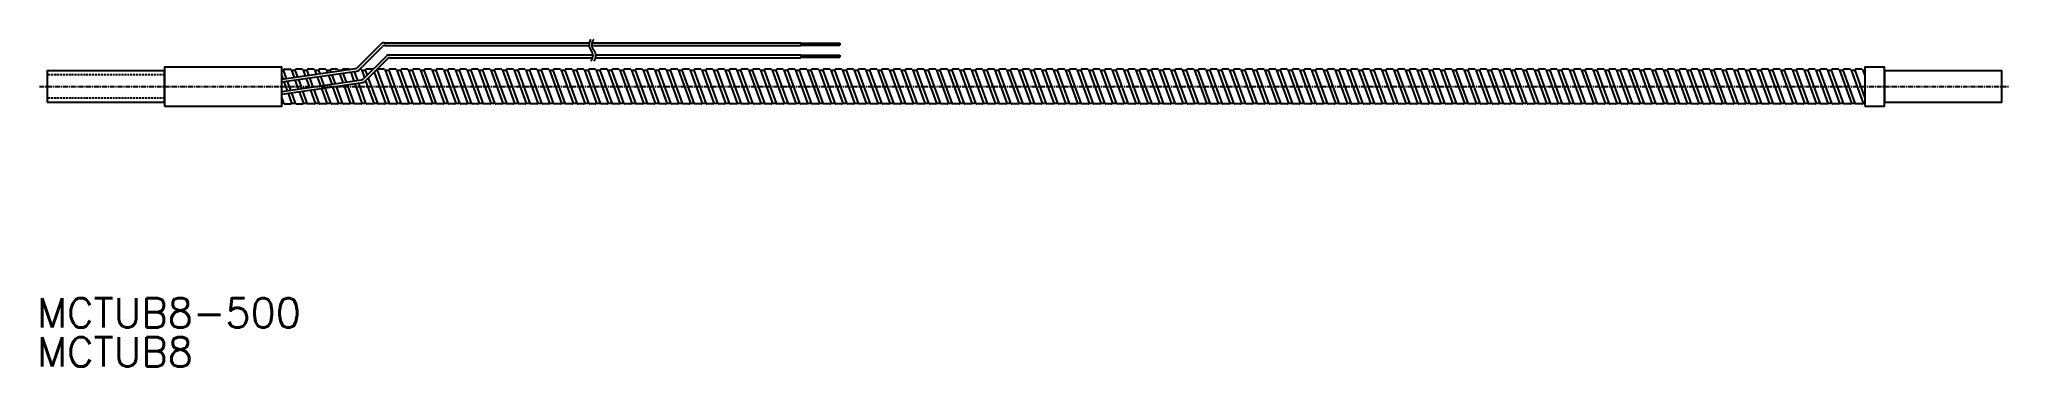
# Model space of a CAD drawing. Extents: x 45 to 549, y 138 to 222.
import ezdxf
from ezdxf.enums import TextEntityAlignment as Align

# ---------------------------------------------------------------- set-up
doc = ezdxf.new("R2010")
doc.units = 0
doc.linetypes.add('CENTER', pattern=[2, 1.25, -0.25, 0.25, -0.25])
doc.linetypes.add('DASHED', pattern=[0.75, 0.5, -0.25])
doc.layers.get('0').update_dxf_attribs({"linetype": 'CONTINUOUS'})
doc.layers.add('CENTER', color=1, linetype='CENTER')
doc.styles.get("Standard").update_dxf_attribs({"font": 'txt.shx', "bigfont": 'extfont.shx'})

msp = doc.modelspace()

# ---------------------------------------------------------------- texts
at = {"color": 7, "linetype": 'CONTINUOUS'}
for s, p in [('MCTUB8-500', (44.39, 152.11)), ('MCTUB8', (44.39, 142.11))]:
    msp.add_text(s, height=7.5, dxfattribs=at).set_placement(p, align=Align.MIDDLE_LEFT)

# ---------------------------------------------------------------- linework, layer by layer
at = {"color": 7, "linetype": 'CONTINUOUS'}
for p, q in [((126.4, 214.85), (132.46, 220.91)), ((126.75, 214.23), (132.74, 220.22)), ((127.91, 211.95), (133.75, 217.79)), ((128.24, 211.31), (134.03, 217.1)), ((133.16, 221.2), (185.69, 221.2)), ((133.45, 220.51), (185.64, 220.51)), ((134.46, 218.08), (186.55, 218.08)), ((134.74, 217.39), (186.5, 217.39)), ((186.33, 220.51), (239.79, 220.51)), ((186.39, 221.2), (239.79, 221.2)), ((187.19, 217.39), (239.79, 217.39)), ((187.24, 218.08), (239.79, 218.08)), ((239.79, 221.2), (239.79, 220.51)), ((239.79, 221.11), (249.79, 221.11)), ((239.79, 220.61), (249.79, 220.61)), ((239.79, 218.08), (239.79, 217.39)), ((239.79, 217.99), (249.79, 217.99)), ((239.79, 217.49), (249.79, 217.49)), ((249.79, 221.11), (249.79, 220.61)), ((249.79, 217.99), (249.79, 217.49)), ((107, 211.9), (125.88, 214.59)), ((107, 214.23), (107.37, 214.23)), ((107, 211.2), (126.19, 213.95)), ((107, 212.71), (107.28, 211.94)), ((107, 208.73), (127.39, 211.69)), ((107.53, 214.39), (107.37, 214.23)), ((107.37, 214.23), (108.16, 212.06)), ((107.69, 214.46), (109.12, 214.46)), ((109.28, 214.39), (109.45, 214.23)), ((109.45, 214.23), (110.13, 212.35)), ((109.45, 214.23), (110.37, 214.23)), ((110.53, 214.39), (110.37, 214.23)), ((110.37, 214.23), (111.01, 212.47)), ((110.37, 211.68), (111.22, 209.34)), ((112.12, 214.46), (110.69, 214.46)), ((111.25, 211.81), (112.1, 209.47)), ((112.28, 214.39), (112.45, 214.23)), ((112.45, 214.23), (112.98, 212.75)), ((112.45, 214.23), (113.37, 214.23)), ((113.22, 212.09), (114.07, 209.76)), ((113.53, 214.39), (113.37, 214.23)), ((113.37, 214.23), (113.86, 212.88)), ((115.12, 214.46), (113.69, 214.46)), ((114.1, 212.22), (114.95, 209.88)), ((115.28, 214.39), (115.45, 214.23)), ((115.45, 214.23), (115.84, 213.16)), ((115.45, 214.23), (116.37, 214.23)), ((116.08, 212.5), (116.92, 210.17)), ((116.53, 214.39), (116.37, 214.23)), ((116.37, 214.23), (116.71, 213.28)), ((118.12, 214.46), (116.69, 214.46)), ((116.95, 212.62), (117.8, 210.3)), ((118.28, 214.39), (118.45, 214.23)), ((118.45, 214.23), (118.69, 213.57)), ((118.45, 214.23), (119.37, 214.23)), ((118.93, 212.91), (119.77, 210.58)), ((119.53, 214.39), (119.37, 214.23)), ((119.37, 214.23), (119.56, 213.69)), ((121.12, 214.46), (119.69, 214.46)), ((119.8, 213.03), (120.65, 210.71)), ((121.28, 214.39), (121.45, 214.23)), ((121.45, 214.23), (121.54, 213.97)), ((121.45, 214.23), (122.37, 214.23)), ((121.78, 213.32), (122.62, 211)), ((122.53, 214.39), (122.37, 214.23)), ((122.37, 214.23), (122.42, 214.1)), ((122.66, 213.44), (123.5, 211.12)), ((124.12, 214.46), (122.69, 214.46)), ((124.28, 214.39), (124.31, 214.37)), ((124.63, 213.72), (125.47, 211.41)), ((125.51, 213.85), (126.35, 211.54)), ((127.12, 214.46), (126.98, 214.46)), ((127.28, 214.39), (127.45, 214.23)), ((127.45, 214.23), (128.18, 212.22)), ((127.45, 214.23), (128.37, 214.23)), ((128.53, 214.39), (128.37, 214.23)), ((128.37, 214.23), (128.85, 212.89)), ((130.12, 214.46), (128.69, 214.46)), ((129.11, 212.18), (131.45, 205.77)), ((130.28, 214.39), (130.32, 214.36)), ((130.64, 213.7), (133.52, 205.77)), ((131.17, 214.23), (131.37, 214.23)), ((131.53, 214.39), (131.37, 214.23)), ((131.37, 214.23), (134.45, 205.77)), ((133.12, 214.46), (131.69, 214.46)), ((133.28, 214.39), (133.45, 214.23)), ((133.45, 214.23), (136.52, 205.77)), ((133.45, 214.23), (134.37, 214.23)), ((134.53, 214.39), (134.37, 214.23)), ((134.37, 214.23), (137.45, 205.77)), ((136.12, 214.46), (134.69, 214.46)), ((136.28, 214.39), (136.45, 214.23)), ((136.45, 214.23), (137.37, 214.23)), ((136.45, 214.23), (139.52, 205.77)), ((137.53, 214.39), (137.37, 214.23)), ((137.37, 214.23), (140.45, 205.77)), ((139.12, 214.46), (137.69, 214.46)), ((139.28, 214.39), (139.45, 214.23)), ((139.45, 214.23), (140.37, 214.23)), ((139.45, 214.23), (142.52, 205.77)), ((140.53, 214.39), (140.37, 214.23)), ((140.37, 214.23), (143.45, 205.77)), ((142.12, 214.46), (140.69, 214.46)), ((142.28, 214.39), (142.45, 214.23)), ((142.45, 214.23), (143.37, 214.23)), ((142.45, 214.23), (145.52, 205.77)), ((143.53, 214.39), (143.37, 214.23)), ((143.37, 214.23), (146.45, 205.77)), ((145.12, 214.46), (143.69, 214.46)), ((145.28, 214.39), (145.45, 214.23)), ((145.45, 214.23), (146.37, 214.23)), ((145.45, 214.23), (148.52, 205.77)), ((146.53, 214.39), (146.37, 214.23)), ((146.37, 214.23), (149.45, 205.77)), ((148.12, 214.46), (146.69, 214.46)), ((148.28, 214.39), (148.45, 214.23)), ((148.45, 214.23), (149.37, 214.23)), ((148.45, 214.23), (151.52, 205.77)), ((149.53, 214.39), (149.37, 214.23)), ((149.37, 214.23), (152.45, 205.77)), ((151.12, 214.46), (149.69, 214.46)), ((151.28, 214.39), (151.45, 214.23)), ((151.45, 214.23), (152.37, 214.23)), ((151.45, 214.23), (154.52, 205.77)), ((152.53, 214.39), (152.37, 214.23)), ((152.37, 214.23), (155.45, 205.77)), ((154.12, 214.46), (152.69, 214.46)), ((154.28, 214.39), (154.45, 214.23)), ((154.45, 214.23), (155.37, 214.23)), ((154.45, 214.23), (157.52, 205.77)), ((155.53, 214.39), (155.37, 214.23)), ((155.37, 214.23), (158.45, 205.77)), ((157.12, 214.46), (155.69, 214.46)), ((157.28, 214.39), (157.45, 214.23)), ((157.45, 214.23), (158.37, 214.23)), ((157.45, 214.23), (160.52, 205.77)), ((158.53, 214.39), (158.37, 214.23)), ((158.37, 214.23), (161.45, 205.77)), ((160.12, 214.46), (158.69, 214.46)), ((160.28, 214.39), (160.45, 214.23)), ((160.45, 214.23), (161.37, 214.23)), ((160.45, 214.23), (163.52, 205.77)), ((161.53, 214.39), (161.37, 214.23)), ((161.37, 214.23), (164.45, 205.77)), ((163.12, 214.46), (161.69, 214.46)), ((163.28, 214.39), (163.45, 214.23)), ((163.45, 214.23), (164.37, 214.23)), ((163.45, 214.23), (166.52, 205.77)), ((164.53, 214.39), (164.37, 214.23)), ((164.37, 214.23), (167.45, 205.77)), ((166.12, 214.46), (164.69, 214.46)), ((166.28, 214.39), (166.45, 214.23)), ((166.45, 214.23), (167.37, 214.23)), ((166.45, 214.23), (169.52, 205.77)), ((167.53, 214.39), (167.37, 214.23)), ((167.37, 214.23), (170.45, 205.77)), ((169.12, 214.46), (167.69, 214.46)), ((169.28, 214.39), (169.45, 214.23)), ((169.45, 214.23), (170.37, 214.23)), ((169.45, 214.23), (172.52, 205.77)), ((170.53, 214.39), (170.37, 214.23)), ((170.37, 214.23), (173.45, 205.77)), ((172.12, 214.46), (170.69, 214.46)), ((172.28, 214.39), (172.45, 214.23)), ((172.45, 214.23), (173.37, 214.23)), ((172.45, 214.23), (175.52, 205.77)), ((173.53, 214.39), (173.37, 214.23)), ((173.37, 214.23), (176.45, 205.77)), ((175.12, 214.46), (173.69, 214.46)), ((175.28, 214.39), (175.45, 214.23)), ((175.45, 214.23), (176.37, 214.23)), ((175.45, 214.23), (178.52, 205.77)), ((176.53, 214.39), (176.37, 214.23)), ((176.37, 214.23), (179.45, 205.77)), ((178.12, 214.46), (176.69, 214.46)), ((178.28, 214.39), (178.45, 214.23)), ((178.45, 214.23), (179.37, 214.23)), ((178.45, 214.23), (181.52, 205.77)), ((179.53, 214.39), (179.37, 214.23)), ((179.37, 214.23), (182.45, 205.77)), ((181.12, 214.46), (179.69, 214.46)), ((181.28, 214.39), (181.45, 214.23)), ((181.45, 214.23), (182.37, 214.23)), ((181.45, 214.23), (184.52, 205.77)), ((182.53, 214.39), (182.37, 214.23)), ((182.37, 214.23), (185.45, 205.77)), ((184.12, 214.46), (182.69, 214.46)), ((184.28, 214.39), (184.45, 214.23)), ((184.45, 214.23), (185.37, 214.23)), ((184.45, 214.23), (187.52, 205.77)), ((185.53, 214.39), (185.37, 214.23)), ((185.37, 214.23), (188.45, 205.77)), ((187.12, 214.46), (185.69, 214.46)), ((187.28, 214.39), (187.45, 214.23)), ((187.45, 214.23), (188.37, 214.23)), ((187.45, 214.23), (190.52, 205.77)), ((188.53, 214.39), (188.37, 214.23)), ((188.37, 214.23), (191.45, 205.77)), ((190.12, 214.46), (188.69, 214.46)), ((190.28, 214.39), (190.45, 214.23)), ((190.45, 214.23), (191.37, 214.23)), ((190.45, 214.23), (193.52, 205.77)), ((191.53, 214.39), (191.37, 214.23)), ((191.37, 214.23), (194.45, 205.77)), ((193.12, 214.46), (191.69, 214.46)), ((193.28, 214.39), (193.45, 214.23)), ((193.45, 214.23), (194.37, 214.23)), ((193.45, 214.23), (196.52, 205.77)), ((194.53, 214.39), (194.37, 214.23)), ((194.37, 214.23), (197.45, 205.77)), ((196.12, 214.46), (194.69, 214.46)), ((196.28, 214.39), (196.45, 214.23)), ((196.45, 214.23), (197.37, 214.23)), ((196.45, 214.23), (199.52, 205.77)), ((197.53, 214.39), (197.37, 214.23)), ((197.37, 214.23), (200.45, 205.77)), ((199.12, 214.46), (197.69, 214.46)), ((199.28, 214.39), (199.45, 214.23)), ((199.45, 214.23), (200.37, 214.23)), ((199.45, 214.23), (202.52, 205.77)), ((200.53, 214.39), (200.37, 214.23)), ((200.37, 214.23), (203.45, 205.77)), ((202.12, 214.46), (200.69, 214.46)), ((202.28, 214.39), (202.45, 214.23)), ((202.45, 214.23), (203.37, 214.23)), ((202.45, 214.23), (205.52, 205.77)), ((203.53, 214.39), (203.37, 214.23)), ((203.37, 214.23), (206.45, 205.77)), ((205.12, 214.46), (203.69, 214.46)), ((205.28, 214.39), (205.45, 214.23)), ((205.45, 214.23), (206.37, 214.23)), ((205.45, 214.23), (208.52, 205.77)), ((206.53, 214.39), (206.37, 214.23)), ((206.37, 214.23), (209.45, 205.77)), ((208.12, 214.46), (206.69, 214.46)), ((208.28, 214.39), (208.45, 214.23)), ((208.45, 214.23), (209.37, 214.23)), ((208.45, 214.23), (211.52, 205.77)), ((209.53, 214.39), (209.37, 214.23)), ((209.37, 214.23), (212.45, 205.77)), ((211.12, 214.46), (209.69, 214.46)), ((211.28, 214.39), (211.45, 214.23)), ((211.45, 214.23), (212.37, 214.23)), ((211.45, 214.23), (214.52, 205.77)), ((212.53, 214.39), (212.37, 214.23)), ((212.37, 214.23), (215.45, 205.77)), ((214.12, 214.46), (212.69, 214.46)), ((214.28, 214.39), (214.45, 214.23)), ((214.45, 214.23), (215.37, 214.23)), ((214.45, 214.23), (217.52, 205.77)), ((215.53, 214.39), (215.37, 214.23)), ((215.37, 214.23), (218.45, 205.77)), ((217.12, 214.46), (215.69, 214.46)), ((217.28, 214.39), (217.45, 214.23)), ((217.45, 214.23), (218.37, 214.23)), ((217.45, 214.23), (220.52, 205.77)), ((218.53, 214.39), (218.37, 214.23)), ((218.37, 214.23), (221.45, 205.77)), ((220.12, 214.46), (218.69, 214.46)), ((220.28, 214.39), (220.45, 214.23)), ((220.45, 214.23), (221.37, 214.23)), ((220.45, 214.23), (223.52, 205.77)), ((221.53, 214.39), (221.37, 214.23)), ((221.37, 214.23), (224.45, 205.77)), ((223.12, 214.46), (221.69, 214.46)), ((223.28, 214.39), (223.45, 214.23)), ((223.45, 214.23), (224.37, 214.23)), ((223.45, 214.23), (226.52, 205.77)), ((224.53, 214.39), (224.37, 214.23)), ((224.37, 214.23), (227.45, 205.77)), ((226.12, 214.46), (224.69, 214.46)), ((226.28, 214.39), (226.45, 214.23)), ((226.45, 214.23), (227.37, 214.23)), ((226.45, 214.23), (229.52, 205.77)), ((227.53, 214.39), (227.37, 214.23)), ((227.37, 214.23), (230.45, 205.77)), ((229.12, 214.46), (227.69, 214.46)), ((229.28, 214.39), (229.45, 214.23)), ((229.45, 214.23), (230.37, 214.23)), ((229.45, 214.23), (232.52, 205.77)), ((230.53, 214.39), (230.37, 214.23)), ((230.37, 214.23), (233.45, 205.77)), ((232.12, 214.46), (230.69, 214.46)), ((232.28, 214.39), (232.45, 214.23)), ((232.45, 214.23), (233.37, 214.23)), ((232.45, 214.23), (235.52, 205.77)), ((233.53, 214.39), (233.37, 214.23)), ((233.37, 214.23), (236.45, 205.77)), ((235.12, 214.46), (233.69, 214.46)), ((235.28, 214.39), (235.45, 214.23)), ((235.45, 214.23), (236.37, 214.23)), ((235.45, 214.23), (238.52, 205.77)), ((236.53, 214.39), (236.37, 214.23)), ((236.37, 214.23), (239.45, 205.77)), ((238.12, 214.46), (236.69, 214.46)), ((238.28, 214.39), (238.45, 214.23)), ((238.45, 214.23), (239.37, 214.23)), ((238.45, 214.23), (241.52, 205.77)), ((239.53, 214.39), (239.37, 214.23)), ((239.37, 214.23), (242.45, 205.77)), ((241.12, 214.46), (239.69, 214.46)), ((241.28, 214.39), (241.45, 214.23)), ((241.45, 214.23), (242.37, 214.23)), ((241.45, 214.23), (244.52, 205.77)), ((242.53, 214.39), (242.37, 214.23)), ((242.37, 214.23), (245.45, 205.77)), ((244.12, 214.46), (242.69, 214.46)), ((244.28, 214.39), (244.45, 214.23)), ((244.45, 214.23), (245.37, 214.23)), ((244.45, 214.23), (247.52, 205.77)), ((245.53, 214.39), (245.37, 214.23)), ((245.37, 214.23), (248.45, 205.77)), ((247.12, 214.46), (245.69, 214.46)), ((247.28, 214.39), (247.45, 214.23)), ((247.45, 214.23), (248.37, 214.23)), ((247.45, 214.23), (250.52, 205.77)), ((248.53, 214.39), (248.37, 214.23)), ((248.37, 214.23), (251.45, 205.77)), ((250.12, 214.46), (248.69, 214.46)), ((250.28, 214.39), (250.45, 214.23)), ((250.45, 214.23), (251.37, 214.23)), ((250.45, 214.23), (253.52, 205.77)), ((251.53, 214.39), (251.37, 214.23)), ((251.37, 214.23), (254.45, 205.77)), ((253.12, 214.46), (251.69, 214.46)), ((253.28, 214.39), (253.45, 214.23)), ((253.45, 214.23), (254.37, 214.23)), ((253.45, 214.23), (256.52, 205.77)), ((254.53, 214.39), (254.37, 214.23)), ((254.37, 214.23), (257.45, 205.77)), ((256.12, 214.46), (254.69, 214.46)), ((256.28, 214.39), (256.45, 214.23)), ((256.45, 214.23), (257.37, 214.23)), ((256.45, 214.23), (259.52, 205.77)), ((257.53, 214.39), (257.37, 214.23)), ((257.37, 214.23), (260.45, 205.77)), ((259.12, 214.46), (257.69, 214.46)), ((259.28, 214.39), (259.45, 214.23)), ((259.45, 214.23), (260.37, 214.23)), ((259.45, 214.23), (262.52, 205.77)), ((260.53, 214.39), (260.37, 214.23)), ((260.37, 214.23), (263.45, 205.77)), ((262.12, 214.46), (260.69, 214.46)), ((262.28, 214.39), (262.45, 214.23)), ((262.45, 214.23), (263.37, 214.23)), ((262.45, 214.23), (265.52, 205.77)), ((263.53, 214.39), (263.37, 214.23)), ((263.37, 214.23), (266.45, 205.77)), ((265.12, 214.46), (263.69, 214.46)), ((265.28, 214.39), (265.45, 214.23)), ((265.45, 214.23), (266.37, 214.23)), ((265.45, 214.23), (268.52, 205.77)), ((266.53, 214.39), (266.37, 214.23)), ((266.37, 214.23), (269.45, 205.77)), ((268.12, 214.46), (266.69, 214.46)), ((268.28, 214.39), (268.45, 214.23)), ((268.45, 214.23), (269.37, 214.23)), ((268.45, 214.23), (271.52, 205.77)), ((269.53, 214.39), (269.37, 214.23)), ((269.37, 214.23), (272.45, 205.77)), ((271.12, 214.46), (269.69, 214.46)), ((271.28, 214.39), (271.45, 214.23)), ((271.45, 214.23), (272.37, 214.23)), ((271.45, 214.23), (274.52, 205.77)), ((272.53, 214.39), (272.37, 214.23)), ((272.37, 214.23), (275.45, 205.77)), ((274.12, 214.46), (272.69, 214.46)), ((274.28, 214.39), (274.45, 214.23)), ((274.45, 214.23), (275.37, 214.23)), ((274.45, 214.23), (277.52, 205.77)), ((275.53, 214.39), (275.37, 214.23)), ((275.37, 214.23), (278.45, 205.77)), ((277.12, 214.46), (275.69, 214.46)), ((277.28, 214.39), (277.45, 214.23)), ((277.45, 214.23), (278.37, 214.23)), ((277.45, 214.23), (280.52, 205.77)), ((278.53, 214.39), (278.37, 214.23)), ((278.37, 214.23), (281.45, 205.77)), ((280.12, 214.46), (278.69, 214.46)), ((280.28, 214.39), (280.45, 214.23)), ((280.45, 214.23), (281.37, 214.23)), ((280.45, 214.23), (283.52, 205.77)), ((281.53, 214.39), (281.37, 214.23)), ((281.37, 214.23), (284.45, 205.77)), ((283.12, 214.46), (281.69, 214.46)), ((283.28, 214.39), (283.45, 214.23)), ((283.45, 214.23), (286.52, 205.77)), ((283.45, 214.23), (284.37, 214.23)), ((284.53, 214.39), (284.37, 214.23)), ((284.37, 214.23), (287.45, 205.77)), ((286.12, 214.46), (284.69, 214.46)), ((286.28, 214.39), (286.45, 214.23)), ((286.45, 214.23), (289.52, 205.77)), ((286.45, 214.23), (287.37, 214.23)), ((287.53, 214.39), (287.37, 214.23)), ((287.37, 214.23), (290.45, 205.77)), ((289.12, 214.46), (287.69, 214.46)), ((289.28, 214.39), (289.45, 214.23)), ((289.45, 214.23), (292.52, 205.77)), ((289.45, 214.23), (290.37, 214.23)), ((290.53, 214.39), (290.37, 214.23)), ((290.37, 214.23), (293.45, 205.77)), ((292.12, 214.46), (290.69, 214.46)), ((292.28, 214.39), (292.45, 214.23)), ((292.45, 214.23), (295.52, 205.77)), ((292.45, 214.23), (293.37, 214.23)), ((293.53, 214.39), (293.37, 214.23)), ((293.37, 214.23), (296.45, 205.77)), ((295.12, 214.46), (293.69, 214.46)), ((295.28, 214.39), (295.45, 214.23)), ((295.45, 214.23), (298.52, 205.77)), ((295.45, 214.23), (296.37, 214.23)), ((296.53, 214.39), (296.37, 214.23)), ((296.37, 214.23), (299.45, 205.77)), ((298.12, 214.46), (296.69, 214.46)), ((298.28, 214.39), (298.45, 214.23)), ((298.45, 214.23), (301.52, 205.77)), ((298.45, 214.23), (299.37, 214.23)), ((299.53, 214.39), (299.37, 214.23)), ((299.37, 214.23), (302.45, 205.77)), ((301.12, 214.46), (299.69, 214.46)), ((301.28, 214.39), (301.45, 214.23)), ((301.45, 214.23), (304.52, 205.77)), ((301.45, 214.23), (302.37, 214.23)), ((302.53, 214.39), (302.37, 214.23)), ((302.37, 214.23), (305.45, 205.77)), ((304.12, 214.46), (302.69, 214.46)), ((304.28, 214.39), (304.45, 214.23)), ((304.45, 214.23), (307.52, 205.77)), ((304.45, 214.23), (305.37, 214.23)), ((305.53, 214.39), (305.37, 214.23)), ((305.37, 214.23), (308.45, 205.77)), ((307.12, 214.46), (305.69, 214.46)), ((307.28, 214.39), (307.45, 214.23)), ((307.45, 214.23), (310.52, 205.77)), ((307.45, 214.23), (308.37, 214.23)), ((308.53, 214.39), (308.37, 214.23)), ((308.37, 214.23), (311.45, 205.77)), ((310.12, 214.46), (308.69, 214.46)), ((310.28, 214.39), (310.45, 214.23)), ((310.45, 214.23), (313.52, 205.77)), ((310.45, 214.23), (311.37, 214.23)), ((311.53, 214.39), (311.37, 214.23)), ((311.37, 214.23), (314.45, 205.77)), ((313.12, 214.46), (311.69, 214.46)), ((313.28, 214.39), (313.45, 214.23)), ((313.45, 214.23), (316.52, 205.77)), ((313.45, 214.23), (314.37, 214.23)), ((314.53, 214.39), (314.37, 214.23)), ((314.37, 214.23), (317.45, 205.77)), ((316.12, 214.46), (314.69, 214.46)), ((316.28, 214.39), (316.45, 214.23)), ((316.45, 214.23), (319.52, 205.77)), ((316.45, 214.23), (317.37, 214.23)), ((317.53, 214.39), (317.37, 214.23)), ((317.37, 214.23), (320.45, 205.77)), ((319.12, 214.46), (317.69, 214.46)), ((319.28, 214.39), (319.45, 214.23)), ((319.45, 214.23), (322.52, 205.77)), ((319.45, 214.23), (320.37, 214.23)), ((320.53, 214.39), (320.37, 214.23)), ((320.37, 214.23), (323.45, 205.77)), ((322.12, 214.46), (320.69, 214.46)), ((322.28, 214.39), (322.45, 214.23)), ((322.45, 214.23), (325.52, 205.77)), ((322.45, 214.23), (323.37, 214.23)), ((323.53, 214.39), (323.37, 214.23)), ((323.37, 214.23), (326.45, 205.77)), ((325.12, 214.46), (323.69, 214.46)), ((325.28, 214.39), (325.45, 214.23)), ((325.45, 214.23), (328.52, 205.77)), ((325.45, 214.23), (326.37, 214.23)), ((326.53, 214.39), (326.37, 214.23)), ((326.37, 214.23), (329.45, 205.77)), ((328.12, 214.46), (326.69, 214.46)), ((328.28, 214.39), (328.45, 214.23)), ((328.45, 214.23), (331.52, 205.77)), ((328.45, 214.23), (329.37, 214.23)), ((329.53, 214.39), (329.37, 214.23)), ((329.37, 214.23), (332.45, 205.77)), ((331.12, 214.46), (329.69, 214.46)), ((331.28, 214.39), (331.45, 214.23)), ((331.45, 214.23), (334.52, 205.77)), ((331.45, 214.23), (332.37, 214.23)), ((332.53, 214.39), (332.37, 214.23)), ((332.37, 214.23), (335.45, 205.77)), ((334.12, 214.46), (332.69, 214.46)), ((334.28, 214.39), (334.45, 214.23)), ((334.45, 214.23), (337.52, 205.77)), ((334.45, 214.23), (335.37, 214.23)), ((335.53, 214.39), (335.37, 214.23)), ((335.37, 214.23), (338.45, 205.77)), ((337.12, 214.46), (335.69, 214.46)), ((337.28, 214.39), (337.45, 214.23)), ((337.45, 214.23), (340.52, 205.77)), ((337.45, 214.23), (338.37, 214.23)), ((338.53, 214.39), (338.37, 214.23)), ((338.37, 214.23), (341.45, 205.77)), ((340.12, 214.46), (338.69, 214.46)), ((340.28, 214.39), (340.45, 214.23)), ((340.45, 214.23), (343.52, 205.77)), ((340.45, 214.23), (341.37, 214.23)), ((341.53, 214.39), (341.37, 214.23)), ((341.37, 214.23), (344.45, 205.77)), ((343.12, 214.46), (341.69, 214.46)), ((343.28, 214.39), (343.45, 214.23)), ((343.45, 214.23), (346.52, 205.77)), ((343.45, 214.23), (344.37, 214.23)), ((344.53, 214.39), (344.37, 214.23)), ((344.37, 214.23), (347.45, 205.77)), ((346.12, 214.46), (344.69, 214.46)), ((346.28, 214.39), (346.45, 214.23)), ((346.45, 214.23), (349.52, 205.77)), ((346.45, 214.23), (347.37, 214.23)), ((347.53, 214.39), (347.37, 214.23)), ((347.37, 214.23), (350.45, 205.77)), ((349.12, 214.46), (347.69, 214.46)), ((349.28, 214.39), (349.45, 214.23)), ((349.45, 214.23), (352.52, 205.77)), ((349.45, 214.23), (350.37, 214.23)), ((350.53, 214.39), (350.37, 214.23)), ((350.37, 214.23), (353.45, 205.77)), ((352.12, 214.46), (350.69, 214.46)), ((352.28, 214.39), (352.45, 214.23)), ((352.45, 214.23), (355.52, 205.77)), ((352.45, 214.23), (353.37, 214.23)), ((353.53, 214.39), (353.37, 214.23)), ((353.37, 214.23), (356.45, 205.77)), ((355.12, 214.46), (353.69, 214.46)), ((355.28, 214.39), (355.45, 214.23)), ((355.45, 214.23), (358.52, 205.77)), ((355.45, 214.23), (356.37, 214.23)), ((356.53, 214.39), (356.37, 214.23)), ((356.37, 214.23), (359.45, 205.77)), ((358.12, 214.46), (356.69, 214.46)), ((358.28, 214.39), (358.45, 214.23)), ((358.45, 214.23), (361.52, 205.77)), ((358.45, 214.23), (359.37, 214.23)), ((359.53, 214.39), (359.37, 214.23)), ((359.37, 214.23), (362.45, 205.77)), ((361.12, 214.46), (359.69, 214.46)), ((361.28, 214.39), (361.45, 214.23)), ((361.45, 214.23), (364.52, 205.77)), ((361.45, 214.23), (362.37, 214.23)), ((362.53, 214.39), (362.37, 214.23)), ((362.37, 214.23), (365.45, 205.77)), ((364.12, 214.46), (362.69, 214.46)), ((364.28, 214.39), (364.45, 214.23)), ((364.45, 214.23), (367.52, 205.77)), ((364.45, 214.23), (365.37, 214.23)), ((365.53, 214.39), (365.37, 214.23)), ((365.37, 214.23), (368.45, 205.77)), ((367.12, 214.46), (365.69, 214.46)), ((367.28, 214.39), (367.45, 214.23)), ((367.45, 214.23), (370.52, 205.77)), ((367.45, 214.23), (368.37, 214.23)), ((368.53, 214.39), (368.37, 214.23)), ((368.37, 214.23), (371.45, 205.77)), ((370.12, 214.46), (368.69, 214.46)), ((370.28, 214.39), (370.45, 214.23)), ((370.45, 214.23), (373.52, 205.77)), ((370.45, 214.23), (371.37, 214.23)), ((371.53, 214.39), (371.37, 214.23)), ((371.37, 214.23), (374.45, 205.77)), ((373.12, 214.46), (371.69, 214.46)), ((373.28, 214.39), (373.45, 214.23)), ((373.45, 214.23), (376.52, 205.77)), ((373.45, 214.23), (374.37, 214.23)), ((374.53, 214.39), (374.37, 214.23)), ((374.37, 214.23), (377.45, 205.77)), ((376.12, 214.46), (374.69, 214.46)), ((376.28, 214.39), (376.45, 214.23)), ((376.45, 214.23), (379.52, 205.77)), ((376.45, 214.23), (377.37, 214.23)), ((377.53, 214.39), (377.37, 214.23)), ((377.37, 214.23), (380.45, 205.77)), ((379.12, 214.46), (377.69, 214.46)), ((379.28, 214.39), (379.45, 214.23)), ((379.45, 214.23), (382.52, 205.77)), ((379.45, 214.23), (380.37, 214.23)), ((380.53, 214.39), (380.37, 214.23)), ((380.37, 214.23), (383.45, 205.77)), ((382.12, 214.46), (380.69, 214.46)), ((382.28, 214.39), (382.45, 214.23)), ((382.45, 214.23), (385.52, 205.77)), ((382.45, 214.23), (383.37, 214.23)), ((383.53, 214.39), (383.37, 214.23)), ((383.37, 214.23), (386.45, 205.77)), ((385.12, 214.46), (383.69, 214.46)), ((385.28, 214.39), (385.45, 214.23)), ((385.45, 214.23), (388.52, 205.77)), ((385.45, 214.23), (386.37, 214.23)), ((386.53, 214.39), (386.37, 214.23)), ((386.37, 214.23), (389.45, 205.77)), ((388.12, 214.46), (386.69, 214.46)), ((388.28, 214.39), (388.45, 214.23)), ((388.45, 214.23), (391.52, 205.77)), ((388.45, 214.23), (389.37, 214.23)), ((389.53, 214.39), (389.37, 214.23)), ((389.37, 214.23), (392.45, 205.77)), ((391.12, 214.46), (389.69, 214.46)), ((391.28, 214.39), (391.45, 214.23)), ((391.45, 214.23), (394.52, 205.77)), ((391.45, 214.23), (392.37, 214.23)), ((392.53, 214.39), (392.37, 214.23)), ((392.37, 214.23), (395.45, 205.77)), ((394.12, 214.46), (392.69, 214.46)), ((394.28, 214.39), (394.45, 214.23)), ((394.45, 214.23), (397.52, 205.77)), ((394.45, 214.23), (395.37, 214.23)), ((395.53, 214.39), (395.37, 214.23)), ((395.37, 214.23), (398.45, 205.77)), ((397.12, 214.46), (395.69, 214.46)), ((397.28, 214.39), (397.45, 214.23)), ((397.45, 214.23), (400.52, 205.77)), ((397.45, 214.23), (398.37, 214.23)), ((398.53, 214.39), (398.37, 214.23)), ((398.37, 214.23), (401.45, 205.77)), ((400.12, 214.46), (398.69, 214.46)), ((400.28, 214.39), (400.45, 214.23)), ((400.45, 214.23), (401.37, 214.23)), ((400.45, 214.23), (403.52, 205.77)), ((401.53, 214.39), (401.37, 214.23)), ((401.37, 214.23), (404.45, 205.77)), ((403.12, 214.46), (401.69, 214.46)), ((403.28, 214.39), (403.45, 214.23)), ((403.45, 214.23), (404.37, 214.23)), ((403.45, 214.23), (406.52, 205.77)), ((404.53, 214.39), (404.37, 214.23)), ((404.37, 214.23), (407.45, 205.77)), ((406.12, 214.46), (404.69, 214.46)), ((406.28, 214.39), (406.45, 214.23)), ((406.45, 214.23), (407.37, 214.23)), ((406.45, 214.23), (409.52, 205.77)), ((407.53, 214.39), (407.37, 214.23)), ((407.37, 214.23), (410.45, 205.77)), ((409.12, 214.46), (407.69, 214.46)), ((409.28, 214.39), (409.45, 214.23)), ((409.45, 214.23), (410.37, 214.23)), ((409.45, 214.23), (412.52, 205.77)), ((410.53, 214.39), (410.37, 214.23)), ((410.37, 214.23), (413.45, 205.77)), ((412.12, 214.46), (410.69, 214.46)), ((412.28, 214.39), (412.45, 214.23)), ((412.45, 214.23), (413.37, 214.23)), ((412.45, 214.23), (415.52, 205.77)), ((413.53, 214.39), (413.37, 214.23)), ((413.37, 214.23), (416.45, 205.77)), ((415.12, 214.46), (413.69, 214.46)), ((415.28, 214.39), (415.45, 214.23)), ((415.45, 214.23), (416.37, 214.23)), ((415.45, 214.23), (418.52, 205.77)), ((416.53, 214.39), (416.37, 214.23)), ((416.37, 214.23), (419.45, 205.77)), ((418.12, 214.46), (416.69, 214.46)), ((418.28, 214.39), (418.45, 214.23)), ((418.45, 214.23), (419.37, 214.23)), ((418.45, 214.23), (421.52, 205.77)), ((419.53, 214.39), (419.37, 214.23)), ((419.37, 214.23), (422.45, 205.77)), ((421.12, 214.46), (419.69, 214.46)), ((421.28, 214.39), (421.45, 214.23)), ((421.45, 214.23), (422.37, 214.23)), ((421.45, 214.23), (424.52, 205.77)), ((422.53, 214.39), (422.37, 214.23)), ((422.37, 214.23), (425.45, 205.77)), ((424.12, 214.46), (422.69, 214.46)), ((424.28, 214.39), (424.45, 214.23)), ((424.45, 214.23), (425.37, 214.23)), ((424.45, 214.23), (427.52, 205.77)), ((425.53, 214.39), (425.37, 214.23)), ((425.37, 214.23), (428.45, 205.77)), ((427.12, 214.46), (425.69, 214.46)), ((427.28, 214.39), (427.45, 214.23)), ((427.45, 214.23), (428.37, 214.23)), ((427.45, 214.23), (430.52, 205.77)), ((428.53, 214.39), (428.37, 214.23)), ((428.37, 214.23), (431.45, 205.77)), ((430.12, 214.46), (428.69, 214.46)), ((430.28, 214.39), (430.45, 214.23)), ((430.45, 214.23), (431.37, 214.23)), ((430.45, 214.23), (433.52, 205.77)), ((431.53, 214.39), (431.37, 214.23)), ((431.37, 214.23), (434.45, 205.77)), ((433.12, 214.46), (431.69, 214.46)), ((433.28, 214.39), (433.45, 214.23)), ((433.45, 214.23), (434.37, 214.23)), ((433.45, 214.23), (436.52, 205.77)), ((434.53, 214.39), (434.37, 214.23)), ((434.37, 214.23), (437.45, 205.77)), ((436.12, 214.46), (434.69, 214.46)), ((436.28, 214.39), (436.45, 214.23)), ((436.45, 214.23), (437.37, 214.23)), ((436.45, 214.23), (439.52, 205.77)), ((437.53, 214.39), (437.37, 214.23)), ((437.37, 214.23), (440.45, 205.77)), ((439.12, 214.46), (437.69, 214.46)), ((439.28, 214.39), (439.45, 214.23)), ((439.45, 214.23), (440.37, 214.23)), ((439.45, 214.23), (442.52, 205.77)), ((440.53, 214.39), (440.37, 214.23)), ((440.37, 214.23), (443.45, 205.77)), ((442.12, 214.46), (440.69, 214.46)), ((442.28, 214.39), (442.45, 214.23)), ((442.45, 214.23), (443.37, 214.23)), ((442.45, 214.23), (445.52, 205.77)), ((443.53, 214.39), (443.37, 214.23)), ((443.37, 214.23), (446.45, 205.77)), ((445.12, 214.46), (443.69, 214.46)), ((445.28, 214.39), (445.45, 214.23)), ((445.45, 214.23), (446.37, 214.23)), ((445.45, 214.23), (448.52, 205.77)), ((446.53, 214.39), (446.37, 214.23)), ((446.37, 214.23), (449.45, 205.77)), ((448.12, 214.46), (446.69, 214.46)), ((448.28, 214.39), (448.45, 214.23)), ((448.45, 214.23), (449.37, 214.23)), ((448.45, 214.23), (451.52, 205.77)), ((449.53, 214.39), (449.37, 214.23)), ((449.37, 214.23), (452.45, 205.77)), ((451.12, 214.46), (449.69, 214.46)), ((451.28, 214.39), (451.45, 214.23)), ((451.45, 214.23), (452.37, 214.23)), ((451.45, 214.23), (454.52, 205.77)), ((452.53, 214.39), (452.37, 214.23)), ((452.37, 214.23), (455.45, 205.77)), ((454.12, 214.46), (452.69, 214.46)), ((454.28, 214.39), (454.45, 214.23)), ((454.45, 214.23), (455.37, 214.23)), ((454.45, 214.23), (457.52, 205.77)), ((455.53, 214.39), (455.37, 214.23)), ((455.37, 214.23), (458.45, 205.77)), ((457.12, 214.46), (455.69, 214.46)), ((457.28, 214.39), (457.45, 214.23)), ((457.45, 214.23), (458.37, 214.23)), ((457.45, 214.23), (460.52, 205.77)), ((458.53, 214.39), (458.37, 214.23)), ((458.37, 214.23), (461.45, 205.77)), ((460.12, 214.46), (458.69, 214.46)), ((460.28, 214.39), (460.45, 214.23)), ((460.45, 214.23), (463.52, 205.77)), ((460.45, 214.23), (461.37, 214.23)), ((461.53, 214.39), (461.37, 214.23)), ((461.37, 214.23), (464.45, 205.77)), ((463.12, 214.46), (461.69, 214.46)), ((463.28, 214.39), (463.45, 214.23)), ((463.45, 214.23), (466.52, 205.77)), ((463.45, 214.23), (464.37, 214.23)), ((464.53, 214.39), (464.37, 214.23)), ((464.37, 214.23), (467.45, 205.77)), ((466.12, 214.46), (464.69, 214.46)), ((466.28, 214.39), (466.45, 214.23)), ((466.45, 214.23), (469.52, 205.77)), ((466.45, 214.23), (467.37, 214.23)), ((467.53, 214.39), (467.37, 214.23)), ((467.37, 214.23), (470.45, 205.77)), ((469.12, 214.46), (467.69, 214.46)), ((469.28, 214.39), (469.45, 214.23)), ((469.45, 214.23), (472.52, 205.77)), ((469.45, 214.23), (470.37, 214.23)), ((470.53, 214.39), (470.37, 214.23)), ((470.37, 214.23), (473.45, 205.77)), ((472.12, 214.46), (470.69, 214.46)), ((472.28, 214.39), (472.45, 214.23)), ((472.45, 214.23), (475.52, 205.77)), ((472.45, 214.23), (473.37, 214.23)), ((473.53, 214.39), (473.37, 214.23)), ((473.37, 214.23), (476.45, 205.77)), ((475.12, 214.46), (473.69, 214.46)), ((475.28, 214.39), (475.45, 214.23)), ((475.45, 214.23), (478.52, 205.77)), ((475.45, 214.23), (476.37, 214.23)), ((476.53, 214.39), (476.37, 214.23)), ((476.37, 214.23), (479.45, 205.77)), ((478.12, 214.46), (476.69, 214.46)), ((478.28, 214.39), (478.45, 214.23)), ((478.45, 214.23), (481.52, 205.77)), ((478.45, 214.23), (479.37, 214.23)), ((479.53, 214.39), (479.37, 214.23)), ((479.37, 214.23), (482.45, 205.77)), ((481.12, 214.46), (479.69, 214.46)), ((481.28, 214.39), (481.45, 214.23)), ((481.45, 214.23), (484.52, 205.77)), ((481.45, 214.23), (482.37, 214.23)), ((482.53, 214.39), (482.37, 214.23)), ((482.37, 214.23), (485.45, 205.77)), ((484.12, 214.46), (482.69, 214.46)), ((484.28, 214.39), (484.45, 214.23)), ((484.45, 214.23), (485.37, 214.23)), ((484.45, 214.23), (487.52, 205.77)), ((485.53, 214.39), (485.37, 214.23)), ((485.37, 214.23), (488.45, 205.77)), ((487.12, 214.46), (485.69, 214.46)), ((487.28, 214.39), (487.45, 214.23)), ((487.45, 214.23), (488.37, 214.23)), ((487.45, 214.23), (490.52, 205.77)), ((488.53, 214.39), (488.37, 214.23)), ((488.37, 214.23), (491.45, 205.77)), ((490.12, 214.46), (488.69, 214.46)), ((490.28, 214.39), (490.45, 214.23)), ((490.45, 214.23), (491.37, 214.23)), ((490.45, 214.23), (493.52, 205.77)), ((491.53, 214.39), (491.37, 214.23)), ((491.37, 214.23), (494.45, 205.77)), ((493.12, 214.46), (491.69, 214.46)), ((493.28, 214.39), (493.45, 214.23)), ((493.45, 214.23), (494.37, 214.23)), ((493.45, 214.23), (496.52, 205.77)), ((494.53, 214.39), (494.37, 214.23)), ((494.37, 214.23), (497.45, 205.77)), ((496.12, 214.46), (494.69, 214.46)), ((496.28, 214.39), (496.45, 214.23)), ((496.45, 214.23), (497.37, 214.23)), ((496.45, 214.23), (499.52, 205.77)), ((497.53, 214.39), (497.37, 214.23)), ((497.37, 214.23), (500.45, 205.77)), ((499.12, 214.46), (497.69, 214.46)), ((499.28, 214.39), (499.45, 214.23)), ((499.45, 214.23), (500.37, 214.23)), ((499.45, 214.23), (502.52, 205.77)), ((500.53, 214.39), (500.37, 214.23)), ((500.37, 214.23), (503.45, 205.77)), ((502.12, 214.46), (500.69, 214.46)), ((502.28, 214.39), (502.45, 214.23)), ((502.45, 214.23), (503.37, 214.23)), ((502.45, 214.23), (505.52, 205.77)), ((503.53, 214.39), (503.37, 214.23)), ((503.37, 214.23), (506.45, 205.77)), ((505.12, 214.46), (503.69, 214.46)), ((505.28, 214.39), (505.45, 214.23)), ((505.45, 214.23), (508.52, 205.77)), ((505.45, 214.23), (506.37, 214.23)), ((506.53, 214.39), (506.37, 214.23)), ((506.37, 214.23), (509.45, 205.77)), ((508.12, 214.46), (506.69, 214.46)), ((508.28, 214.39), (508.45, 214.23)), ((508.45, 214.23), (511.52, 205.77)), ((508.45, 214.23), (509.37, 214.23)), ((509.53, 214.39), (509.37, 214.23)), ((509.37, 214.23), (512, 207)), ((511.12, 214.46), (509.69, 214.46)), ((511.28, 214.39), (511.45, 214.23)), ((511.45, 214.23), (512, 212.71)), ((511.45, 214.23), (512, 214.23)), ((107, 208.03), (127.72, 211.05)), ((107, 207), (107.45, 205.77)), ((107.52, 211.27), (108.37, 208.93)), ((108.4, 211.4), (109.25, 209.06)), ((108.62, 208.27), (109.52, 205.77)), ((109.49, 208.39), (110.45, 205.77)), ((111.47, 208.68), (112.52, 205.77)), ((112.34, 208.81), (113.45, 205.77)), ((114.31, 209.1), (115.52, 205.77)), ((115.19, 209.22), (116.45, 205.77)), ((117.16, 209.51), (118.52, 205.77)), ((118.04, 209.64), (119.45, 205.77)), ((120.01, 209.93), (121.52, 205.77)), ((120.89, 210.05), (122.45, 205.77)), ((122.86, 210.34), (124.52, 205.77)), ((123.74, 210.47), (125.45, 205.77)), ((125.71, 210.75), (127.52, 205.77)), ((126.59, 210.88), (128.45, 205.77)), ((128.44, 211.5), (130.52, 205.77)), ((107, 205.77), (107.45, 205.77)), ((107.61, 205.61), (107.45, 205.77)), ((107.77, 205.54), (109.2, 205.54)), ((109.36, 205.61), (109.52, 205.77)), ((109.52, 205.77), (110.45, 205.77)), ((110.61, 205.61), (110.45, 205.77)), ((110.77, 205.54), (112.2, 205.54)), ((112.36, 205.61), (112.52, 205.77)), ((112.52, 205.77), (113.45, 205.77)), ((113.61, 205.61), (113.45, 205.77)), ((115.2, 205.54), (113.77, 205.54)), ((115.36, 205.61), (115.52, 205.77)), ((115.52, 205.77), (116.45, 205.77)), ((116.61, 205.61), (116.45, 205.77)), ((118.2, 205.54), (116.77, 205.54)), ((118.36, 205.61), (118.52, 205.77)), ((118.52, 205.77), (119.45, 205.77)), ((119.61, 205.61), (119.45, 205.77)), ((121.2, 205.54), (119.77, 205.54)), ((121.36, 205.61), (121.52, 205.77)), ((121.52, 205.77), (122.45, 205.77)), ((122.61, 205.61), (122.45, 205.77)), ((124.2, 205.54), (122.77, 205.54)), ((124.36, 205.61), (124.52, 205.77)), ((124.52, 205.77), (125.45, 205.77)), ((125.61, 205.61), (125.45, 205.77)), ((127.2, 205.54), (125.77, 205.54)), ((127.36, 205.61), (127.52, 205.77)), ((127.52, 205.77), (128.45, 205.77)), ((128.61, 205.61), (128.45, 205.77)), ((130.2, 205.54), (128.77, 205.54)), ((130.36, 205.61), (130.52, 205.77)), ((130.52, 205.77), (131.45, 205.77)), ((131.61, 205.61), (131.45, 205.77)), ((133.2, 205.54), (131.77, 205.54)), ((133.36, 205.61), (133.52, 205.77)), ((133.52, 205.77), (134.45, 205.77)), ((134.61, 205.61), (134.45, 205.77)), ((136.2, 205.54), (134.77, 205.54)), ((136.36, 205.61), (136.52, 205.77)), ((136.52, 205.77), (137.45, 205.77)), ((137.61, 205.61), (137.45, 205.77)), ((139.2, 205.54), (137.77, 205.54)), ((139.36, 205.61), (139.52, 205.77)), ((139.52, 205.77), (140.45, 205.77)), ((140.61, 205.61), (140.45, 205.77)), ((142.2, 205.54), (140.77, 205.54)), ((142.36, 205.61), (142.52, 205.77)), ((142.52, 205.77), (143.45, 205.77)), ((143.61, 205.61), (143.45, 205.77)), ((145.2, 205.54), (143.77, 205.54)), ((145.36, 205.61), (145.52, 205.77)), ((145.52, 205.77), (146.45, 205.77)), ((146.61, 205.61), (146.45, 205.77)), ((148.2, 205.54), (146.77, 205.54)), ((148.36, 205.61), (148.52, 205.77)), ((148.52, 205.77), (149.45, 205.77)), ((149.61, 205.61), (149.45, 205.77)), ((151.2, 205.54), (149.77, 205.54)), ((151.36, 205.61), (151.52, 205.77)), ((151.52, 205.77), (152.45, 205.77)), ((152.61, 205.61), (152.45, 205.77)), ((154.2, 205.54), (152.77, 205.54)), ((154.36, 205.61), (154.52, 205.77)), ((154.52, 205.77), (155.45, 205.77)), ((155.61, 205.61), (155.45, 205.77)), ((157.2, 205.54), (155.77, 205.54)), ((157.36, 205.61), (157.52, 205.77)), ((157.52, 205.77), (158.45, 205.77)), ((158.61, 205.61), (158.45, 205.77)), ((160.2, 205.54), (158.77, 205.54)), ((160.36, 205.61), (160.52, 205.77)), ((160.52, 205.77), (161.45, 205.77)), ((161.61, 205.61), (161.45, 205.77)), ((163.2, 205.54), (161.77, 205.54)), ((163.36, 205.61), (163.52, 205.77)), ((163.52, 205.77), (164.45, 205.77)), ((164.61, 205.61), (164.45, 205.77)), ((166.2, 205.54), (164.77, 205.54)), ((166.36, 205.61), (166.52, 205.77)), ((166.52, 205.77), (167.45, 205.77)), ((167.61, 205.61), (167.45, 205.77)), ((169.2, 205.54), (167.77, 205.54)), ((169.36, 205.61), (169.52, 205.77)), ((169.52, 205.77), (170.45, 205.77)), ((170.61, 205.61), (170.45, 205.77)), ((172.2, 205.54), (170.77, 205.54)), ((172.36, 205.61), (172.52, 205.77)), ((172.52, 205.77), (173.45, 205.77)), ((173.61, 205.61), (173.45, 205.77)), ((175.2, 205.54), (173.77, 205.54)), ((175.36, 205.61), (175.52, 205.77)), ((175.52, 205.77), (176.45, 205.77)), ((176.61, 205.61), (176.45, 205.77)), ((178.2, 205.54), (176.77, 205.54)), ((178.36, 205.61), (178.52, 205.77)), ((178.52, 205.77), (179.45, 205.77)), ((179.61, 205.61), (179.45, 205.77)), ((181.2, 205.54), (179.77, 205.54)), ((181.36, 205.61), (181.52, 205.77)), ((181.52, 205.77), (182.45, 205.77)), ((182.61, 205.61), (182.45, 205.77)), ((184.2, 205.54), (182.77, 205.54)), ((184.36, 205.61), (184.52, 205.77)), ((184.52, 205.77), (185.45, 205.77)), ((185.61, 205.61), (185.45, 205.77)), ((187.2, 205.54), (185.77, 205.54)), ((187.36, 205.61), (187.52, 205.77)), ((187.52, 205.77), (188.45, 205.77)), ((188.61, 205.61), (188.45, 205.77)), ((190.2, 205.54), (188.77, 205.54)), ((190.36, 205.61), (190.52, 205.77)), ((190.52, 205.77), (191.45, 205.77)), ((191.61, 205.61), (191.45, 205.77)), ((193.2, 205.54), (191.77, 205.54)), ((193.36, 205.61), (193.52, 205.77)), ((193.52, 205.77), (194.45, 205.77)), ((194.61, 205.61), (194.45, 205.77)), ((196.2, 205.54), (194.77, 205.54)), ((196.36, 205.61), (196.52, 205.77)), ((196.52, 205.77), (197.45, 205.77)), ((197.61, 205.61), (197.45, 205.77)), ((199.2, 205.54), (197.77, 205.54)), ((199.36, 205.61), (199.52, 205.77)), ((199.52, 205.77), (200.45, 205.77)), ((200.61, 205.61), (200.45, 205.77)), ((202.2, 205.54), (200.77, 205.54)), ((202.36, 205.61), (202.52, 205.77)), ((202.52, 205.77), (203.45, 205.77)), ((203.61, 205.61), (203.45, 205.77)), ((205.2, 205.54), (203.77, 205.54)), ((205.36, 205.61), (205.52, 205.77)), ((205.52, 205.77), (206.45, 205.77)), ((206.61, 205.61), (206.45, 205.77)), ((208.2, 205.54), (206.77, 205.54)), ((208.36, 205.61), (208.52, 205.77)), ((208.52, 205.77), (209.45, 205.77)), ((209.61, 205.61), (209.45, 205.77)), ((211.2, 205.54), (209.77, 205.54)), ((211.36, 205.61), (211.52, 205.77)), ((211.52, 205.77), (212.45, 205.77)), ((212.61, 205.61), (212.45, 205.77)), ((214.2, 205.54), (212.77, 205.54)), ((214.36, 205.61), (214.52, 205.77)), ((214.52, 205.77), (215.45, 205.77)), ((215.61, 205.61), (215.45, 205.77)), ((217.2, 205.54), (215.77, 205.54)), ((217.36, 205.61), (217.52, 205.77)), ((217.52, 205.77), (218.45, 205.77)), ((218.61, 205.61), (218.45, 205.77)), ((220.2, 205.54), (218.77, 205.54)), ((220.36, 205.61), (220.52, 205.77)), ((220.52, 205.77), (221.45, 205.77)), ((221.61, 205.61), (221.45, 205.77)), ((223.2, 205.54), (221.77, 205.54)), ((223.36, 205.61), (223.52, 205.77)), ((223.52, 205.77), (224.45, 205.77)), ((224.61, 205.61), (224.45, 205.77)), ((226.2, 205.54), (224.77, 205.54)), ((226.36, 205.61), (226.52, 205.77)), ((226.52, 205.77), (227.45, 205.77)), ((227.61, 205.61), (227.45, 205.77)), ((229.2, 205.54), (227.77, 205.54)), ((229.36, 205.61), (229.52, 205.77)), ((229.52, 205.77), (230.45, 205.77)), ((230.61, 205.61), (230.45, 205.77)), ((232.2, 205.54), (230.77, 205.54)), ((232.36, 205.61), (232.52, 205.77)), ((232.52, 205.77), (233.45, 205.77)), ((233.61, 205.61), (233.45, 205.77)), ((235.2, 205.54), (233.77, 205.54)), ((235.36, 205.61), (235.52, 205.77)), ((235.52, 205.77), (236.45, 205.77)), ((236.61, 205.61), (236.45, 205.77)), ((238.2, 205.54), (236.77, 205.54)), ((238.36, 205.61), (238.52, 205.77)), ((238.52, 205.77), (239.45, 205.77)), ((239.61, 205.61), (239.45, 205.77)), ((241.2, 205.54), (239.77, 205.54)), ((241.36, 205.61), (241.52, 205.77)), ((241.52, 205.77), (242.45, 205.77)), ((242.61, 205.61), (242.45, 205.77)), ((244.2, 205.54), (242.77, 205.54)), ((244.36, 205.61), (244.52, 205.77)), ((244.52, 205.77), (245.45, 205.77)), ((245.61, 205.61), (245.45, 205.77)), ((247.2, 205.54), (245.77, 205.54)), ((247.36, 205.61), (247.52, 205.77)), ((247.52, 205.77), (248.45, 205.77)), ((248.61, 205.61), (248.45, 205.77)), ((250.2, 205.54), (248.77, 205.54)), ((250.36, 205.61), (250.52, 205.77)), ((250.52, 205.77), (251.45, 205.77)), ((251.61, 205.61), (251.45, 205.77)), ((253.2, 205.54), (251.77, 205.54)), ((253.36, 205.61), (253.52, 205.77)), ((253.52, 205.77), (254.45, 205.77)), ((254.61, 205.61), (254.45, 205.77)), ((256.2, 205.54), (254.77, 205.54)), ((256.36, 205.61), (256.52, 205.77)), ((256.52, 205.77), (257.45, 205.77)), ((257.61, 205.61), (257.45, 205.77)), ((259.2, 205.54), (257.77, 205.54)), ((259.36, 205.61), (259.52, 205.77)), ((259.52, 205.77), (260.45, 205.77)), ((260.61, 205.61), (260.45, 205.77)), ((262.2, 205.54), (260.77, 205.54)), ((262.36, 205.61), (262.52, 205.77)), ((262.52, 205.77), (263.45, 205.77)), ((263.61, 205.61), (263.45, 205.77)), ((265.2, 205.54), (263.77, 205.54)), ((265.36, 205.61), (265.52, 205.77)), ((265.52, 205.77), (266.45, 205.77)), ((266.61, 205.61), (266.45, 205.77)), ((268.2, 205.54), (266.77, 205.54)), ((268.36, 205.61), (268.52, 205.77)), ((268.52, 205.77), (269.45, 205.77)), ((269.61, 205.61), (269.45, 205.77)), ((271.2, 205.54), (269.77, 205.54)), ((271.36, 205.61), (271.52, 205.77)), ((271.52, 205.77), (272.45, 205.77)), ((272.61, 205.61), (272.45, 205.77)), ((274.2, 205.54), (272.77, 205.54)), ((274.36, 205.61), (274.52, 205.77)), ((274.52, 205.77), (275.45, 205.77)), ((275.61, 205.61), (275.45, 205.77)), ((277.2, 205.54), (275.77, 205.54)), ((277.36, 205.61), (277.52, 205.77)), ((277.52, 205.77), (278.45, 205.77)), ((278.61, 205.61), (278.45, 205.77)), ((280.2, 205.54), (278.77, 205.54)), ((280.36, 205.61), (280.52, 205.77)), ((280.52, 205.77), (281.45, 205.77)), ((281.61, 205.61), (281.45, 205.77)), ((283.2, 205.54), (281.77, 205.54)), ((283.36, 205.61), (283.52, 205.77)), ((283.52, 205.77), (284.45, 205.77)), ((284.61, 205.61), (284.45, 205.77)), ((286.2, 205.54), (284.77, 205.54)), ((286.36, 205.61), (286.52, 205.77)), ((286.52, 205.77), (287.45, 205.77)), ((287.61, 205.61), (287.45, 205.77)), ((289.2, 205.54), (287.77, 205.54)), ((289.36, 205.61), (289.52, 205.77)), ((289.52, 205.77), (290.45, 205.77)), ((290.61, 205.61), (290.45, 205.77)), ((292.2, 205.54), (290.77, 205.54)), ((292.36, 205.61), (292.52, 205.77)), ((292.52, 205.77), (293.45, 205.77)), ((293.61, 205.61), (293.45, 205.77)), ((295.2, 205.54), (293.77, 205.54)), ((295.36, 205.61), (295.52, 205.77)), ((295.52, 205.77), (296.45, 205.77)), ((296.61, 205.61), (296.45, 205.77)), ((298.2, 205.54), (296.77, 205.54)), ((298.36, 205.61), (298.52, 205.77)), ((298.52, 205.77), (299.45, 205.77)), ((299.61, 205.61), (299.45, 205.77)), ((301.2, 205.54), (299.77, 205.54)), ((301.36, 205.61), (301.52, 205.77)), ((301.52, 205.77), (302.45, 205.77)), ((302.61, 205.61), (302.45, 205.77)), ((304.2, 205.54), (302.77, 205.54)), ((304.36, 205.61), (304.52, 205.77)), ((304.52, 205.77), (305.45, 205.77)), ((305.61, 205.61), (305.45, 205.77)), ((307.2, 205.54), (305.77, 205.54)), ((307.36, 205.61), (307.52, 205.77)), ((307.52, 205.77), (308.45, 205.77)), ((308.61, 205.61), (308.45, 205.77)), ((310.2, 205.54), (308.77, 205.54)), ((310.36, 205.61), (310.52, 205.77)), ((310.52, 205.77), (311.45, 205.77)), ((311.61, 205.61), (311.45, 205.77)), ((313.2, 205.54), (311.77, 205.54)), ((313.36, 205.61), (313.52, 205.77)), ((313.52, 205.77), (314.45, 205.77)), ((314.61, 205.61), (314.45, 205.77)), ((316.2, 205.54), (314.77, 205.54)), ((316.36, 205.61), (316.52, 205.77)), ((316.52, 205.77), (317.45, 205.77)), ((317.61, 205.61), (317.45, 205.77)), ((319.2, 205.54), (317.77, 205.54)), ((319.36, 205.61), (319.52, 205.77)), ((319.52, 205.77), (320.45, 205.77)), ((320.61, 205.61), (320.45, 205.77)), ((322.2, 205.54), (320.77, 205.54)), ((322.36, 205.61), (322.52, 205.77)), ((322.52, 205.77), (323.45, 205.77)), ((323.61, 205.61), (323.45, 205.77)), ((325.2, 205.54), (323.77, 205.54)), ((325.36, 205.61), (325.52, 205.77)), ((325.52, 205.77), (326.45, 205.77)), ((326.61, 205.61), (326.45, 205.77)), ((328.2, 205.54), (326.77, 205.54)), ((328.36, 205.61), (328.52, 205.77)), ((328.52, 205.77), (329.45, 205.77)), ((329.61, 205.61), (329.45, 205.77)), ((331.2, 205.54), (329.77, 205.54)), ((331.36, 205.61), (331.52, 205.77)), ((331.52, 205.77), (332.45, 205.77)), ((332.61, 205.61), (332.45, 205.77)), ((334.2, 205.54), (332.77, 205.54)), ((334.36, 205.61), (334.52, 205.77)), ((334.52, 205.77), (335.45, 205.77)), ((335.61, 205.61), (335.45, 205.77)), ((337.2, 205.54), (335.77, 205.54)), ((337.36, 205.61), (337.52, 205.77)), ((337.52, 205.77), (338.45, 205.77)), ((338.61, 205.61), (338.45, 205.77)), ((340.2, 205.54), (338.77, 205.54)), ((340.36, 205.61), (340.52, 205.77)), ((340.52, 205.77), (341.45, 205.77)), ((341.61, 205.61), (341.45, 205.77)), ((343.2, 205.54), (341.77, 205.54)), ((343.36, 205.61), (343.52, 205.77)), ((343.52, 205.77), (344.45, 205.77)), ((344.61, 205.61), (344.45, 205.77)), ((346.2, 205.54), (344.77, 205.54)), ((346.36, 205.61), (346.52, 205.77)), ((346.52, 205.77), (347.45, 205.77)), ((347.61, 205.61), (347.45, 205.77)), ((349.2, 205.54), (347.77, 205.54)), ((349.36, 205.61), (349.52, 205.77)), ((349.52, 205.77), (350.45, 205.77)), ((350.61, 205.61), (350.45, 205.77)), ((352.2, 205.54), (350.77, 205.54)), ((352.36, 205.61), (352.52, 205.77)), ((352.52, 205.77), (353.45, 205.77)), ((353.61, 205.61), (353.45, 205.77)), ((355.2, 205.54), (353.77, 205.54)), ((355.36, 205.61), (355.52, 205.77)), ((355.52, 205.77), (356.45, 205.77)), ((356.61, 205.61), (356.45, 205.77)), ((358.2, 205.54), (356.77, 205.54)), ((358.36, 205.61), (358.52, 205.77)), ((358.52, 205.77), (359.45, 205.77)), ((359.61, 205.61), (359.45, 205.77)), ((361.2, 205.54), (359.77, 205.54)), ((361.36, 205.61), (361.52, 205.77)), ((361.52, 205.77), (362.45, 205.77)), ((362.61, 205.61), (362.45, 205.77)), ((364.2, 205.54), (362.77, 205.54)), ((364.36, 205.61), (364.52, 205.77)), ((364.52, 205.77), (365.45, 205.77)), ((365.61, 205.61), (365.45, 205.77)), ((367.2, 205.54), (365.77, 205.54)), ((367.36, 205.61), (367.52, 205.77)), ((367.52, 205.77), (368.45, 205.77)), ((368.61, 205.61), (368.45, 205.77)), ((370.2, 205.54), (368.77, 205.54)), ((370.36, 205.61), (370.52, 205.77)), ((370.52, 205.77), (371.45, 205.77)), ((371.61, 205.61), (371.45, 205.77)), ((373.2, 205.54), (371.77, 205.54)), ((373.36, 205.61), (373.52, 205.77)), ((373.52, 205.77), (374.45, 205.77)), ((374.61, 205.61), (374.45, 205.77)), ((376.2, 205.54), (374.77, 205.54)), ((376.36, 205.61), (376.52, 205.77)), ((376.52, 205.77), (377.45, 205.77)), ((377.61, 205.61), (377.45, 205.77)), ((379.2, 205.54), (377.77, 205.54)), ((379.36, 205.61), (379.52, 205.77)), ((379.52, 205.77), (380.45, 205.77)), ((380.61, 205.61), (380.45, 205.77)), ((382.2, 205.54), (380.77, 205.54)), ((382.36, 205.61), (382.52, 205.77)), ((382.52, 205.77), (383.45, 205.77)), ((383.61, 205.61), (383.45, 205.77)), ((385.2, 205.54), (383.77, 205.54)), ((385.36, 205.61), (385.52, 205.77)), ((385.52, 205.77), (386.45, 205.77)), ((386.61, 205.61), (386.45, 205.77)), ((388.2, 205.54), (386.77, 205.54)), ((388.36, 205.61), (388.52, 205.77)), ((388.52, 205.77), (389.45, 205.77)), ((389.61, 205.61), (389.45, 205.77)), ((391.2, 205.54), (389.77, 205.54)), ((391.36, 205.61), (391.52, 205.77)), ((391.52, 205.77), (392.45, 205.77)), ((392.61, 205.61), (392.45, 205.77)), ((394.2, 205.54), (392.77, 205.54)), ((394.36, 205.61), (394.52, 205.77)), ((394.52, 205.77), (395.45, 205.77)), ((395.61, 205.61), (395.45, 205.77)), ((397.2, 205.54), (395.77, 205.54)), ((397.36, 205.61), (397.52, 205.77)), ((397.52, 205.77), (398.45, 205.77)), ((398.61, 205.61), (398.45, 205.77)), ((400.2, 205.54), (398.77, 205.54)), ((400.36, 205.61), (400.52, 205.77)), ((400.52, 205.77), (401.45, 205.77)), ((401.61, 205.61), (401.45, 205.77)), ((403.2, 205.54), (401.77, 205.54)), ((403.36, 205.61), (403.52, 205.77)), ((403.52, 205.77), (404.45, 205.77)), ((404.61, 205.61), (404.45, 205.77)), ((406.2, 205.54), (404.77, 205.54)), ((406.36, 205.61), (406.52, 205.77)), ((406.52, 205.77), (407.45, 205.77)), ((407.61, 205.61), (407.45, 205.77)), ((409.2, 205.54), (407.77, 205.54)), ((409.36, 205.61), (409.52, 205.77)), ((409.52, 205.77), (410.45, 205.77)), ((410.61, 205.61), (410.45, 205.77)), ((412.2, 205.54), (410.77, 205.54)), ((412.36, 205.61), (412.52, 205.77)), ((412.52, 205.77), (413.45, 205.77)), ((413.61, 205.61), (413.45, 205.77)), ((415.2, 205.54), (413.77, 205.54)), ((415.36, 205.61), (415.52, 205.77)), ((415.52, 205.77), (416.45, 205.77)), ((416.61, 205.61), (416.45, 205.77)), ((418.2, 205.54), (416.77, 205.54)), ((418.36, 205.61), (418.52, 205.77)), ((418.52, 205.77), (419.45, 205.77)), ((419.61, 205.61), (419.45, 205.77)), ((421.2, 205.54), (419.77, 205.54)), ((421.36, 205.61), (421.52, 205.77)), ((421.52, 205.77), (422.45, 205.77)), ((422.61, 205.61), (422.45, 205.77)), ((424.2, 205.54), (422.77, 205.54)), ((424.36, 205.61), (424.52, 205.77)), ((424.52, 205.77), (425.45, 205.77)), ((425.61, 205.61), (425.45, 205.77)), ((427.2, 205.54), (425.77, 205.54)), ((427.36, 205.61), (427.52, 205.77)), ((427.52, 205.77), (428.45, 205.77)), ((428.61, 205.61), (428.45, 205.77)), ((430.2, 205.54), (428.77, 205.54)), ((430.36, 205.61), (430.52, 205.77)), ((430.52, 205.77), (431.45, 205.77)), ((431.61, 205.61), (431.45, 205.77)), ((433.2, 205.54), (431.77, 205.54)), ((433.36, 205.61), (433.52, 205.77)), ((433.52, 205.77), (434.45, 205.77)), ((434.61, 205.61), (434.45, 205.77)), ((436.2, 205.54), (434.77, 205.54)), ((436.36, 205.61), (436.52, 205.77)), ((436.52, 205.77), (437.45, 205.77)), ((437.61, 205.61), (437.45, 205.77)), ((439.2, 205.54), (437.77, 205.54)), ((439.36, 205.61), (439.52, 205.77)), ((439.52, 205.77), (440.45, 205.77)), ((440.61, 205.61), (440.45, 205.77)), ((442.2, 205.54), (440.77, 205.54)), ((442.36, 205.61), (442.52, 205.77)), ((442.52, 205.77), (443.45, 205.77)), ((443.61, 205.61), (443.45, 205.77)), ((445.2, 205.54), (443.77, 205.54)), ((445.36, 205.61), (445.52, 205.77)), ((445.52, 205.77), (446.45, 205.77)), ((446.61, 205.61), (446.45, 205.77)), ((448.2, 205.54), (446.77, 205.54)), ((448.36, 205.61), (448.52, 205.77)), ((448.52, 205.77), (449.45, 205.77)), ((449.61, 205.61), (449.45, 205.77)), ((451.2, 205.54), (449.77, 205.54)), ((451.36, 205.61), (451.52, 205.77)), ((451.52, 205.77), (452.45, 205.77)), ((452.61, 205.61), (452.45, 205.77)), ((454.2, 205.54), (452.77, 205.54)), ((454.36, 205.61), (454.52, 205.77)), ((454.52, 205.77), (455.45, 205.77)), ((455.61, 205.61), (455.45, 205.77)), ((457.2, 205.54), (455.77, 205.54)), ((457.36, 205.61), (457.52, 205.77)), ((457.52, 205.77), (458.45, 205.77)), ((458.61, 205.61), (458.45, 205.77)), ((460.2, 205.54), (458.77, 205.54)), ((460.36, 205.61), (460.52, 205.77)), ((460.52, 205.77), (461.45, 205.77)), ((461.61, 205.61), (461.45, 205.77)), ((463.2, 205.54), (461.77, 205.54)), ((463.36, 205.61), (463.52, 205.77)), ((463.52, 205.77), (464.45, 205.77)), ((464.61, 205.61), (464.45, 205.77)), ((466.2, 205.54), (464.77, 205.54)), ((466.36, 205.61), (466.52, 205.77)), ((466.52, 205.77), (467.45, 205.77)), ((467.61, 205.61), (467.45, 205.77)), ((469.2, 205.54), (467.77, 205.54)), ((469.36, 205.61), (469.52, 205.77)), ((469.52, 205.77), (470.45, 205.77)), ((470.61, 205.61), (470.45, 205.77)), ((472.2, 205.54), (470.77, 205.54)), ((472.36, 205.61), (472.52, 205.77)), ((472.52, 205.77), (473.45, 205.77)), ((473.61, 205.61), (473.45, 205.77)), ((475.2, 205.54), (473.77, 205.54)), ((475.36, 205.61), (475.52, 205.77)), ((475.52, 205.77), (476.45, 205.77)), ((476.61, 205.61), (476.45, 205.77)), ((478.2, 205.54), (476.77, 205.54)), ((478.36, 205.61), (478.52, 205.77)), ((478.52, 205.77), (479.45, 205.77)), ((479.61, 205.61), (479.45, 205.77)), ((481.2, 205.54), (479.77, 205.54)), ((481.36, 205.61), (481.52, 205.77)), ((481.52, 205.77), (482.45, 205.77)), ((482.61, 205.61), (482.45, 205.77)), ((484.2, 205.54), (482.77, 205.54)), ((484.36, 205.61), (484.52, 205.77)), ((484.52, 205.77), (485.45, 205.77)), ((485.61, 205.61), (485.45, 205.77)), ((487.2, 205.54), (485.77, 205.54)), ((487.36, 205.61), (487.52, 205.77)), ((487.52, 205.77), (488.45, 205.77)), ((488.61, 205.61), (488.45, 205.77)), ((490.2, 205.54), (488.77, 205.54)), ((490.36, 205.61), (490.52, 205.77)), ((490.52, 205.77), (491.45, 205.77)), ((491.61, 205.61), (491.45, 205.77)), ((493.2, 205.54), (491.77, 205.54)), ((493.36, 205.61), (493.52, 205.77)), ((493.52, 205.77), (494.45, 205.77)), ((494.61, 205.61), (494.45, 205.77)), ((496.2, 205.54), (494.77, 205.54)), ((496.36, 205.61), (496.52, 205.77)), ((496.52, 205.77), (497.45, 205.77)), ((497.61, 205.61), (497.45, 205.77)), ((499.2, 205.54), (497.77, 205.54)), ((499.36, 205.61), (499.52, 205.77)), ((499.52, 205.77), (500.45, 205.77)), ((500.61, 205.61), (500.45, 205.77)), ((502.2, 205.54), (500.77, 205.54)), ((502.36, 205.61), (502.52, 205.77)), ((502.52, 205.77), (503.45, 205.77)), ((503.61, 205.61), (503.45, 205.77)), ((505.2, 205.54), (503.77, 205.54)), ((505.36, 205.61), (505.52, 205.77)), ((505.52, 205.77), (506.45, 205.77)), ((506.61, 205.61), (506.45, 205.77)), ((508.2, 205.54), (506.77, 205.54)), ((508.36, 205.61), (508.52, 205.77)), ((508.52, 205.77), (509.45, 205.77)), ((509.61, 205.61), (509.45, 205.77)), ((511.2, 205.54), (509.77, 205.54)), ((511.36, 205.61), (511.52, 205.77)), ((511.52, 205.77), (512, 205.77))]:
    msp.add_line(p, q, dxfattribs=at)
at = {"color": 3, "linetype": 'DASHED'}
for p, q in [((77, 213), (47, 213)), ((77, 207), (47, 207))]:
    msp.add_line(p, q, dxfattribs=at)
at = {"color": 7, "linetype": 'CONTINUOUS'}
for points in [[(186.09, 222.07, 0.333333), (186.09, 219.3, -0.333333), (186.09, 216.53)], [(186.79, 222.07, 0.333333), (186.79, 219.3, -0.333333), (186.79, 216.53)]]:
    msp.add_lwpolyline(points, format="xyb", dxfattribs=at)
for points in [[(47, 206), (77, 206), (77, 214), (47, 214)], [(77, 205), (107, 205), (107, 215), (77, 215)], [(512, 205), (517, 205), (517, 215), (512, 215)], [(517, 206), (547, 206), (547, 214), (517, 214)]]:
    msp.add_lwpolyline(points, close=True, dxfattribs=at)
for centre, radius, start, end in [((133.16, 220.2), 1, 90, 135), ((133.45, 219.51), 1, 90, 135), ((134.46, 217.08), 1, 90, 135), ((134.74, 216.39), 1, 90, 135), ((107.69, 214.23), 0.231, 90, 135), ((109.12, 214.23), 0.231, 45, 90), ((110.69, 214.23), 0.231, 90, 135), ((112.12, 214.23), 0.231, 45, 90), ((113.69, 214.23), 0.231, 90, 135), ((115.12, 214.23), 0.231, 45, 90), ((116.69, 214.23), 0.231, 90, 135), ((118.12, 214.23), 0.231, 45, 90), ((119.69, 214.23), 0.231, 90, 135), ((121.12, 214.23), 0.231, 45, 90), ((122.69, 214.23), 0.231, 90, 135), ((124.12, 214.23), 0.231, 45, 90), ((125.75, 215.51), 0.923, 278.1183, 315), ((126.05, 214.94), 1, 278.1506, 315), ((127.12, 214.23), 0.231, 45, 90), ((127.26, 212.6), 0.923, 278.2563, 315), ((128.69, 214.23), 0.231, 90, 135), ((130.12, 214.23), 0.231, 45, 90), ((131.69, 214.23), 0.231, 90, 135), ((133.12, 214.23), 0.231, 45, 90), ((134.69, 214.23), 0.231, 90, 135), ((136.12, 214.23), 0.231, 45, 90), ((137.69, 214.23), 0.231, 90, 135), ((139.12, 214.23), 0.231, 45, 90), ((140.69, 214.23), 0.231, 90, 135), ((142.12, 214.23), 0.231, 45, 90), ((143.69, 214.23), 0.231, 90, 135), ((145.12, 214.23), 0.231, 45, 90), ((146.69, 214.23), 0.231, 90, 135), ((148.12, 214.23), 0.231, 45, 90), ((149.69, 214.23), 0.231, 90, 135), ((151.12, 214.23), 0.231, 45, 90), ((152.69, 214.23), 0.231, 90, 135), ((154.12, 214.23), 0.231, 45, 90), ((155.69, 214.23), 0.231, 90, 135), ((157.12, 214.23), 0.231, 45, 90), ((158.69, 214.23), 0.231, 90, 135), ((160.12, 214.23), 0.231, 45, 90), ((161.69, 214.23), 0.231, 90, 135), ((163.12, 214.23), 0.231, 45, 90), ((164.69, 214.23), 0.231, 90, 135), ((166.12, 214.23), 0.231, 45, 90), ((167.69, 214.23), 0.231, 90, 135), ((169.12, 214.23), 0.231, 45, 90), ((170.69, 214.23), 0.231, 90, 135), ((172.12, 214.23), 0.231, 45, 90), ((173.69, 214.23), 0.231, 90, 135), ((175.12, 214.23), 0.231, 45, 90), ((176.69, 214.23), 0.231, 90, 135), ((178.12, 214.23), 0.231, 45, 90), ((179.69, 214.23), 0.231, 90, 135), ((181.12, 214.23), 0.231, 45, 90), ((182.69, 214.23), 0.231, 90, 135), ((184.12, 214.23), 0.231, 45, 90), ((185.69, 214.23), 0.231, 90, 135), ((187.12, 214.23), 0.231, 45, 90), ((188.69, 214.23), 0.231, 90, 135), ((190.12, 214.23), 0.231, 45, 90), ((191.69, 214.23), 0.231, 90, 135), ((193.12, 214.23), 0.231, 45, 90), ((194.69, 214.23), 0.231, 90, 135), ((196.12, 214.23), 0.231, 45, 90), ((197.69, 214.23), 0.231, 90, 135), ((199.12, 214.23), 0.231, 45, 90), ((200.69, 214.23), 0.231, 90, 135), ((202.12, 214.23), 0.231, 45, 90), ((203.69, 214.23), 0.231, 90, 135), ((205.12, 214.23), 0.231, 45, 90), ((206.69, 214.23), 0.231, 90, 135), ((208.12, 214.23), 0.231, 45, 90), ((209.69, 214.23), 0.231, 90, 135), ((211.12, 214.23), 0.231, 45, 90), ((212.69, 214.23), 0.231, 90, 135), ((214.12, 214.23), 0.231, 45, 90), ((215.69, 214.23), 0.231, 90, 135), ((217.12, 214.23), 0.231, 45, 90), ((218.69, 214.23), 0.231, 90, 135), ((220.12, 214.23), 0.231, 45, 90), ((221.69, 214.23), 0.231, 90, 135), ((223.12, 214.23), 0.231, 45, 90), ((224.69, 214.23), 0.231, 90, 135), ((226.12, 214.23), 0.231, 45, 90), ((227.69, 214.23), 0.231, 90, 135), ((229.12, 214.23), 0.231, 45, 90), ((230.69, 214.23), 0.231, 90, 135), ((232.12, 214.23), 0.231, 45, 90), ((233.69, 214.23), 0.231, 90, 135), ((235.12, 214.23), 0.231, 45, 90), ((236.69, 214.23), 0.231, 90, 135), ((238.12, 214.23), 0.231, 45, 90), ((239.69, 214.23), 0.231, 90, 135), ((241.12, 214.23), 0.231, 45, 90), ((242.69, 214.23), 0.231, 90, 135), ((244.12, 214.23), 0.231, 45, 90), ((245.69, 214.23), 0.231, 90, 135), ((247.12, 214.23), 0.231, 45, 90), ((248.69, 214.23), 0.231, 90, 135), ((250.12, 214.23), 0.231, 45, 90), ((251.69, 214.23), 0.231, 90, 135), ((253.12, 214.23), 0.231, 45, 90), ((254.69, 214.23), 0.231, 90, 135), ((256.12, 214.23), 0.231, 45, 90), ((257.69, 214.23), 0.231, 90, 135), ((259.12, 214.23), 0.231, 45, 90), ((260.69, 214.23), 0.231, 90, 135), ((262.12, 214.23), 0.231, 45, 90), ((263.69, 214.23), 0.231, 90, 135), ((265.12, 214.23), 0.231, 45, 90), ((266.69, 214.23), 0.231, 90, 135), ((268.12, 214.23), 0.231, 45, 90), ((269.69, 214.23), 0.231, 90, 135), ((271.12, 214.23), 0.231, 45, 90), ((272.69, 214.23), 0.231, 90, 135), ((274.12, 214.23), 0.231, 45, 90), ((275.69, 214.23), 0.231, 90, 135), ((277.12, 214.23), 0.231, 45, 90), ((278.69, 214.23), 0.231, 90, 135), ((280.12, 214.23), 0.231, 45, 90), ((281.69, 214.23), 0.231, 90, 135), ((283.12, 214.23), 0.231, 45, 90), ((284.69, 214.23), 0.231, 90, 135), ((286.12, 214.23), 0.231, 45, 90), ((287.69, 214.23), 0.231, 90, 135), ((289.12, 214.23), 0.231, 45, 90), ((290.69, 214.23), 0.231, 90, 135), ((292.12, 214.23), 0.231, 45, 90), ((293.69, 214.23), 0.231, 90, 135), ((295.12, 214.23), 0.231, 45, 90), ((296.69, 214.23), 0.231, 90, 135), ((298.12, 214.23), 0.231, 45, 90), ((299.69, 214.23), 0.231, 90, 135), ((301.12, 214.23), 0.231, 45, 90), ((302.69, 214.23), 0.231, 90, 135), ((304.12, 214.23), 0.231, 45, 90), ((305.69, 214.23), 0.231, 90, 135), ((307.12, 214.23), 0.231, 45, 90), ((308.69, 214.23), 0.231, 90, 135), ((310.12, 214.23), 0.231, 45, 90), ((311.69, 214.23), 0.231, 90, 135), ((313.12, 214.23), 0.231, 45, 90), ((314.69, 214.23), 0.231, 90, 135), ((316.12, 214.23), 0.231, 45, 90), ((317.69, 214.23), 0.231, 90, 135), ((319.12, 214.23), 0.231, 45, 90), ((320.69, 214.23), 0.231, 90, 135), ((322.12, 214.23), 0.231, 45, 90), ((323.69, 214.23), 0.231, 90, 135), ((325.12, 214.23), 0.231, 45, 90), ((326.69, 214.23), 0.231, 90, 135), ((328.12, 214.23), 0.231, 45, 90), ((329.69, 214.23), 0.231, 90, 135), ((331.12, 214.23), 0.231, 45, 90), ((332.69, 214.23), 0.231, 90, 135), ((334.12, 214.23), 0.231, 45, 90), ((335.69, 214.23), 0.231, 90, 135), ((337.12, 214.23), 0.231, 45, 90), ((338.69, 214.23), 0.231, 90, 135), ((340.12, 214.23), 0.231, 45, 90), ((341.69, 214.23), 0.231, 90, 135), ((343.12, 214.23), 0.231, 45, 90), ((344.69, 214.23), 0.231, 90, 135), ((346.12, 214.23), 0.231, 45, 90), ((347.69, 214.23), 0.231, 90, 135), ((349.12, 214.23), 0.231, 45, 90), ((350.69, 214.23), 0.231, 90, 135), ((352.12, 214.23), 0.231, 45, 90), ((353.69, 214.23), 0.231, 90, 135), ((355.12, 214.23), 0.231, 45, 90), ((356.69, 214.23), 0.231, 90, 135), ((358.12, 214.23), 0.231, 45, 90), ((359.69, 214.23), 0.231, 90, 135), ((361.12, 214.23), 0.231, 45, 90), ((362.69, 214.23), 0.231, 90, 135), ((364.12, 214.23), 0.231, 45, 90), ((365.69, 214.23), 0.231, 90, 135), ((367.12, 214.23), 0.231, 45, 90), ((368.69, 214.23), 0.231, 90, 135), ((370.12, 214.23), 0.231, 45, 90), ((371.69, 214.23), 0.231, 90, 135), ((373.12, 214.23), 0.231, 45, 90), ((374.69, 214.23), 0.231, 90, 135), ((376.12, 214.23), 0.231, 45, 90), ((377.69, 214.23), 0.231, 90, 135), ((379.12, 214.23), 0.231, 45, 90), ((380.69, 214.23), 0.231, 90, 135), ((382.12, 214.23), 0.231, 45, 90), ((383.69, 214.23), 0.231, 90, 135), ((385.12, 214.23), 0.231, 45, 90), ((386.69, 214.23), 0.231, 90, 135), ((388.12, 214.23), 0.231, 45, 90), ((389.69, 214.23), 0.231, 90, 135), ((391.12, 214.23), 0.231, 45, 90), ((392.69, 214.23), 0.231, 90, 135), ((394.12, 214.23), 0.231, 45, 90), ((395.69, 214.23), 0.231, 90, 135), ((397.12, 214.23), 0.231, 45, 90), ((398.69, 214.23), 0.231, 90, 135), ((400.12, 214.23), 0.231, 45, 90), ((401.69, 214.23), 0.231, 90, 135), ((403.12, 214.23), 0.231, 45, 90), ((404.69, 214.23), 0.231, 90, 135), ((406.12, 214.23), 0.231, 45, 90), ((407.69, 214.23), 0.231, 90, 135), ((409.12, 214.23), 0.231, 45, 90), ((410.69, 214.23), 0.231, 90, 135), ((412.12, 214.23), 0.231, 45, 90), ((413.69, 214.23), 0.231, 90, 135), ((415.12, 214.23), 0.231, 45, 90), ((416.69, 214.23), 0.231, 90, 135), ((418.12, 214.23), 0.231, 45, 90), ((419.69, 214.23), 0.231, 90, 135), ((421.12, 214.23), 0.231, 45, 90), ((422.69, 214.23), 0.231, 90, 135), ((424.12, 214.23), 0.231, 45, 90), ((425.69, 214.23), 0.231, 90, 135), ((427.12, 214.23), 0.231, 45, 90), ((428.69, 214.23), 0.231, 90, 135), ((430.12, 214.23), 0.231, 45, 90), ((431.69, 214.23), 0.231, 90, 135), ((433.12, 214.23), 0.231, 45, 90), ((434.69, 214.23), 0.231, 90, 135), ((436.12, 214.23), 0.231, 45, 90), ((437.69, 214.23), 0.231, 90, 135), ((439.12, 214.23), 0.231, 45, 90), ((440.69, 214.23), 0.231, 90, 135), ((442.12, 214.23), 0.231, 45, 90), ((443.69, 214.23), 0.231, 90, 135), ((445.12, 214.23), 0.231, 45, 90), ((446.69, 214.23), 0.231, 90, 135), ((448.12, 214.23), 0.231, 45, 90), ((449.69, 214.23), 0.231, 90, 135), ((451.12, 214.23), 0.231, 45, 90), ((452.69, 214.23), 0.231, 90, 135), ((454.12, 214.23), 0.231, 45, 90), ((455.69, 214.23), 0.231, 90, 135), ((457.12, 214.23), 0.231, 45, 90), ((458.69, 214.23), 0.231, 90, 135), ((460.12, 214.23), 0.231, 45, 90), ((461.69, 214.23), 0.231, 90, 135), ((463.12, 214.23), 0.231, 45, 90), ((464.69, 214.23), 0.231, 90, 135), ((466.12, 214.23), 0.231, 45, 90), ((467.69, 214.23), 0.231, 90, 135), ((469.12, 214.23), 0.231, 45, 90), ((470.69, 214.23), 0.231, 90, 135), ((472.12, 214.23), 0.231, 45, 90), ((473.69, 214.23), 0.231, 90, 135), ((475.12, 214.23), 0.231, 45, 90), ((476.69, 214.23), 0.231, 90, 135), ((478.12, 214.23), 0.231, 45, 90), ((479.69, 214.23), 0.231, 90, 135), ((481.12, 214.23), 0.231, 45, 90), ((482.69, 214.23), 0.231, 90, 135), ((484.12, 214.23), 0.231, 45, 90), ((485.69, 214.23), 0.231, 90, 135), ((487.12, 214.23), 0.231, 45, 90), ((488.69, 214.23), 0.231, 90, 135), ((490.12, 214.23), 0.231, 45, 90), ((491.69, 214.23), 0.231, 90, 135), ((493.12, 214.23), 0.231, 45, 90), ((494.69, 214.23), 0.231, 90, 135), ((496.12, 214.23), 0.231, 45, 90), ((497.69, 214.23), 0.231, 90, 135), ((499.12, 214.23), 0.231, 45, 90), ((500.69, 214.23), 0.231, 90, 135), ((502.12, 214.23), 0.231, 45, 90), ((503.69, 214.23), 0.231, 90, 135), ((505.12, 214.23), 0.231, 45, 90), ((506.69, 214.23), 0.231, 90, 135), ((508.12, 214.23), 0.231, 45, 90), ((509.69, 214.23), 0.231, 90, 135), ((511.12, 214.23), 0.231, 45, 90), ((127.59, 211.96), 0.923, 278.2841, 315), ((107.77, 205.77), 0.231, 225, 270), ((109.2, 205.77), 0.231, 270, 315), ((110.77, 205.77), 0.231, 225, 270), ((112.2, 205.77), 0.231, 270, 315), ((113.77, 205.77), 0.231, 225, 270), ((115.2, 205.77), 0.231, 270, 315), ((116.77, 205.77), 0.231, 225, 270), ((118.2, 205.77), 0.231, 270, 315), ((119.77, 205.77), 0.231, 225, 270), ((121.2, 205.77), 0.231, 270, 315), ((122.77, 205.77), 0.231, 225, 270), ((124.2, 205.77), 0.231, 270, 315), ((125.77, 205.77), 0.231, 225, 270), ((127.2, 205.77), 0.231, 270, 315), ((128.77, 205.77), 0.231, 225, 270), ((130.2, 205.77), 0.231, 270, 315), ((131.77, 205.77), 0.231, 225, 270), ((133.2, 205.77), 0.231, 270, 315), ((134.77, 205.77), 0.231, 225, 270), ((136.2, 205.77), 0.231, 270, 315), ((137.77, 205.77), 0.231, 225, 270), ((139.2, 205.77), 0.231, 270, 315), ((140.77, 205.77), 0.231, 225, 270), ((142.2, 205.77), 0.231, 270, 315), ((143.77, 205.77), 0.231, 225, 270), ((145.2, 205.77), 0.231, 270, 315), ((146.77, 205.77), 0.231, 225, 270), ((148.2, 205.77), 0.231, 270, 315), ((149.77, 205.77), 0.231, 225, 270), ((151.2, 205.77), 0.231, 270, 315), ((152.77, 205.77), 0.231, 225, 270), ((154.2, 205.77), 0.231, 270, 315), ((155.77, 205.77), 0.231, 225, 270), ((157.2, 205.77), 0.231, 270, 315), ((158.77, 205.77), 0.231, 225, 270), ((160.2, 205.77), 0.231, 270, 315), ((161.77, 205.77), 0.231, 225, 270), ((163.2, 205.77), 0.231, 270, 315), ((164.77, 205.77), 0.231, 225, 270), ((166.2, 205.77), 0.231, 270, 315), ((167.77, 205.77), 0.231, 225, 270), ((169.2, 205.77), 0.231, 270, 315), ((170.77, 205.77), 0.231, 225, 270), ((172.2, 205.77), 0.231, 270, 315), ((173.77, 205.77), 0.231, 225, 270), ((175.2, 205.77), 0.231, 270, 315), ((176.77, 205.77), 0.231, 225, 270), ((178.2, 205.77), 0.231, 270, 315), ((179.77, 205.77), 0.231, 225, 270), ((181.2, 205.77), 0.231, 270, 315), ((182.77, 205.77), 0.231, 225, 270), ((184.2, 205.77), 0.231, 270, 315), ((185.77, 205.77), 0.231, 225, 270), ((187.2, 205.77), 0.231, 270, 315), ((188.77, 205.77), 0.231, 225, 270), ((190.2, 205.77), 0.231, 270, 315), ((191.77, 205.77), 0.231, 225, 270), ((193.2, 205.77), 0.231, 270, 315), ((194.77, 205.77), 0.231, 225, 270), ((196.2, 205.77), 0.231, 270, 315), ((197.77, 205.77), 0.231, 225, 270), ((199.2, 205.77), 0.231, 270, 315), ((200.77, 205.77), 0.231, 225, 270), ((202.2, 205.77), 0.231, 270, 315), ((203.77, 205.77), 0.231, 225, 270), ((205.2, 205.77), 0.231, 270, 315), ((206.77, 205.77), 0.231, 225, 270), ((208.2, 205.77), 0.231, 270, 315), ((209.77, 205.77), 0.231, 225, 270), ((211.2, 205.77), 0.231, 270, 315), ((212.77, 205.77), 0.231, 225, 270), ((214.2, 205.77), 0.231, 270, 315), ((215.77, 205.77), 0.231, 225, 270), ((217.2, 205.77), 0.231, 270, 315), ((218.77, 205.77), 0.231, 225, 270), ((220.2, 205.77), 0.231, 270, 315), ((221.77, 205.77), 0.231, 225, 270), ((223.2, 205.77), 0.231, 270, 315), ((224.77, 205.77), 0.231, 225, 270), ((226.2, 205.77), 0.231, 270, 315), ((227.77, 205.77), 0.231, 225, 270), ((229.2, 205.77), 0.231, 270, 315), ((230.77, 205.77), 0.231, 225, 270), ((232.2, 205.77), 0.231, 270, 315), ((233.77, 205.77), 0.231, 225, 270), ((235.2, 205.77), 0.231, 270, 315), ((236.77, 205.77), 0.231, 225, 270), ((238.2, 205.77), 0.231, 270, 315), ((239.77, 205.77), 0.231, 225, 270), ((241.2, 205.77), 0.231, 270, 315), ((242.77, 205.77), 0.231, 225, 270), ((244.2, 205.77), 0.231, 270, 315), ((245.77, 205.77), 0.231, 225, 270), ((247.2, 205.77), 0.231, 270, 315), ((248.77, 205.77), 0.231, 225, 270), ((250.2, 205.77), 0.231, 270, 315), ((251.77, 205.77), 0.231, 225, 270), ((253.2, 205.77), 0.231, 270, 315), ((254.77, 205.77), 0.231, 225, 270), ((256.2, 205.77), 0.231, 270, 315), ((257.77, 205.77), 0.231, 225, 270), ((259.2, 205.77), 0.231, 270, 315), ((260.77, 205.77), 0.231, 225, 270), ((262.2, 205.77), 0.231, 270, 315), ((263.77, 205.77), 0.231, 225, 270), ((265.2, 205.77), 0.231, 270, 315), ((266.77, 205.77), 0.231, 225, 270), ((268.2, 205.77), 0.231, 270, 315), ((269.77, 205.77), 0.231, 225, 270), ((271.2, 205.77), 0.231, 270, 315), ((272.77, 205.77), 0.231, 225, 270), ((274.2, 205.77), 0.231, 270, 315), ((275.77, 205.77), 0.231, 225, 270), ((277.2, 205.77), 0.231, 270, 315), ((278.77, 205.77), 0.231, 225, 270), ((280.2, 205.77), 0.231, 270, 315), ((281.77, 205.77), 0.231, 225, 270), ((283.2, 205.77), 0.231, 270, 315), ((284.77, 205.77), 0.231, 225, 270), ((286.2, 205.77), 0.231, 270, 315), ((287.77, 205.77), 0.231, 225, 270), ((289.2, 205.77), 0.231, 270, 315), ((290.77, 205.77), 0.231, 225, 270), ((292.2, 205.77), 0.231, 270, 315), ((293.77, 205.77), 0.231, 225, 270), ((295.2, 205.77), 0.231, 270, 315), ((296.77, 205.77), 0.231, 225, 270), ((298.2, 205.77), 0.231, 270, 315), ((299.77, 205.77), 0.231, 225, 270), ((301.2, 205.77), 0.231, 270, 315), ((302.77, 205.77), 0.231, 225, 270), ((304.2, 205.77), 0.231, 270, 315), ((305.77, 205.77), 0.231, 225, 270), ((307.2, 205.77), 0.231, 270, 315), ((308.77, 205.77), 0.231, 225, 270), ((310.2, 205.77), 0.231, 270, 315), ((311.77, 205.77), 0.231, 225, 270), ((313.2, 205.77), 0.231, 270, 315), ((314.77, 205.77), 0.231, 225, 270), ((316.2, 205.77), 0.231, 270, 315), ((317.77, 205.77), 0.231, 225, 270), ((319.2, 205.77), 0.231, 270, 315), ((320.77, 205.77), 0.231, 225, 270), ((322.2, 205.77), 0.231, 270, 315), ((323.77, 205.77), 0.231, 225, 270), ((325.2, 205.77), 0.231, 270, 315), ((326.77, 205.77), 0.231, 225, 270), ((328.2, 205.77), 0.231, 270, 315), ((329.77, 205.77), 0.231, 225, 270), ((331.2, 205.77), 0.231, 270, 315), ((332.77, 205.77), 0.231, 225, 270), ((334.2, 205.77), 0.231, 270, 315), ((335.77, 205.77), 0.231, 225, 270), ((337.2, 205.77), 0.231, 270, 315), ((338.77, 205.77), 0.231, 225, 270), ((340.2, 205.77), 0.231, 270, 315), ((341.77, 205.77), 0.231, 225, 270), ((343.2, 205.77), 0.231, 270, 315), ((344.77, 205.77), 0.231, 225, 270), ((346.2, 205.77), 0.231, 270, 315), ((347.77, 205.77), 0.231, 225, 270), ((349.2, 205.77), 0.231, 270, 315), ((350.77, 205.77), 0.231, 225, 270), ((352.2, 205.77), 0.231, 270, 315), ((353.77, 205.77), 0.231, 225, 270), ((355.2, 205.77), 0.231, 270, 315), ((356.77, 205.77), 0.231, 225, 270), ((358.2, 205.77), 0.231, 270, 315), ((359.77, 205.77), 0.231, 225, 270), ((361.2, 205.77), 0.231, 270, 315), ((362.77, 205.77), 0.231, 225, 270), ((364.2, 205.77), 0.231, 270, 315), ((365.77, 205.77), 0.231, 225, 270), ((367.2, 205.77), 0.231, 270, 315), ((368.77, 205.77), 0.231, 225, 270), ((370.2, 205.77), 0.231, 270, 315), ((371.77, 205.77), 0.231, 225, 270), ((373.2, 205.77), 0.231, 270, 315), ((374.77, 205.77), 0.231, 225, 270), ((376.2, 205.77), 0.231, 270, 315), ((377.77, 205.77), 0.231, 225, 270), ((379.2, 205.77), 0.231, 270, 315), ((380.77, 205.77), 0.231, 225, 270), ((382.2, 205.77), 0.231, 270, 315), ((383.77, 205.77), 0.231, 225, 270), ((385.2, 205.77), 0.231, 270, 315), ((386.77, 205.77), 0.231, 225, 270), ((388.2, 205.77), 0.231, 270, 315), ((389.77, 205.77), 0.231, 225, 270), ((391.2, 205.77), 0.231, 270, 315), ((392.77, 205.77), 0.231, 225, 270), ((394.2, 205.77), 0.231, 270, 315), ((395.77, 205.77), 0.231, 225, 270), ((397.2, 205.77), 0.231, 270, 315), ((398.77, 205.77), 0.231, 225, 270), ((400.2, 205.77), 0.231, 270, 315), ((401.77, 205.77), 0.231, 225, 270), ((403.2, 205.77), 0.231, 270, 315), ((404.77, 205.77), 0.231, 225, 270), ((406.2, 205.77), 0.231, 270, 315), ((407.77, 205.77), 0.231, 225, 270), ((409.2, 205.77), 0.231, 270, 315), ((410.77, 205.77), 0.231, 225, 270), ((412.2, 205.77), 0.231, 270, 315), ((413.77, 205.77), 0.231, 225, 270), ((415.2, 205.77), 0.231, 270, 315), ((416.77, 205.77), 0.231, 225, 270), ((418.2, 205.77), 0.231, 270, 315), ((419.77, 205.77), 0.231, 225, 270), ((421.2, 205.77), 0.231, 270, 315), ((422.77, 205.77), 0.231, 225, 270), ((424.2, 205.77), 0.231, 270, 315), ((425.77, 205.77), 0.231, 225, 270), ((427.2, 205.77), 0.231, 270, 315), ((428.77, 205.77), 0.231, 225, 270), ((430.2, 205.77), 0.231, 270, 315), ((431.77, 205.77), 0.231, 225, 270), ((433.2, 205.77), 0.231, 270, 315), ((434.77, 205.77), 0.231, 225, 270), ((436.2, 205.77), 0.231, 270, 315), ((437.77, 205.77), 0.231, 225, 270), ((439.2, 205.77), 0.231, 270, 315), ((440.77, 205.77), 0.231, 225, 270), ((442.2, 205.77), 0.231, 270, 315), ((443.77, 205.77), 0.231, 225, 270), ((445.2, 205.77), 0.231, 270, 315), ((446.77, 205.77), 0.231, 225, 270), ((448.2, 205.77), 0.231, 270, 315), ((449.77, 205.77), 0.231, 225, 270), ((451.2, 205.77), 0.231, 270, 315), ((452.77, 205.77), 0.231, 225, 270), ((454.2, 205.77), 0.231, 270, 315), ((455.77, 205.77), 0.231, 225, 270), ((457.2, 205.77), 0.231, 270, 315), ((458.77, 205.77), 0.231, 225, 270), ((460.2, 205.77), 0.231, 270, 315), ((461.77, 205.77), 0.231, 225, 270), ((463.2, 205.77), 0.231, 270, 315), ((464.77, 205.77), 0.231, 225, 270), ((466.2, 205.77), 0.231, 270, 315), ((467.77, 205.77), 0.231, 225, 270), ((469.2, 205.77), 0.231, 270, 315), ((470.77, 205.77), 0.231, 225, 270), ((472.2, 205.77), 0.231, 270, 315), ((473.77, 205.77), 0.231, 225, 270), ((475.2, 205.77), 0.231, 270, 315), ((476.77, 205.77), 0.231, 225, 270), ((478.2, 205.77), 0.231, 270, 315), ((479.77, 205.77), 0.231, 225, 270), ((481.2, 205.77), 0.231, 270, 315), ((482.77, 205.77), 0.231, 225, 270), ((484.2, 205.77), 0.231, 270, 315), ((485.77, 205.77), 0.231, 225, 270), ((487.2, 205.77), 0.231, 270, 315), ((488.77, 205.77), 0.231, 225, 270), ((490.2, 205.77), 0.231, 270, 315), ((491.77, 205.77), 0.231, 225, 270), ((493.2, 205.77), 0.231, 270, 315), ((494.77, 205.77), 0.231, 225, 270), ((496.2, 205.77), 0.231, 270, 315), ((497.77, 205.77), 0.231, 225, 270), ((499.2, 205.77), 0.231, 270, 315), ((500.77, 205.77), 0.231, 225, 270), ((502.2, 205.77), 0.231, 270, 315), ((503.77, 205.77), 0.231, 225, 270), ((505.2, 205.77), 0.231, 270, 315), ((506.77, 205.77), 0.231, 225, 270), ((508.2, 205.77), 0.231, 270, 315), ((509.77, 205.77), 0.231, 225, 270), ((511.2, 205.77), 0.231, 270, 315)]:
    msp.add_arc(centre, radius, start, end, dxfattribs=at)
at = {"layer": 'CENTER', "color": 1, "linetype": 'CENTER'}
msp.add_line((45, 210), (549, 210), dxfattribs=at)

msp.set_redraw_order([(e.dxf.handle, doc.entitydb.next_handle()) for e in msp.query("TEXT MTEXT ATTDEF DIMENSION ARC_DIMENSION")])  # texts and dimensions are drawn at this point

doc.saveas('drawing.dxf')
